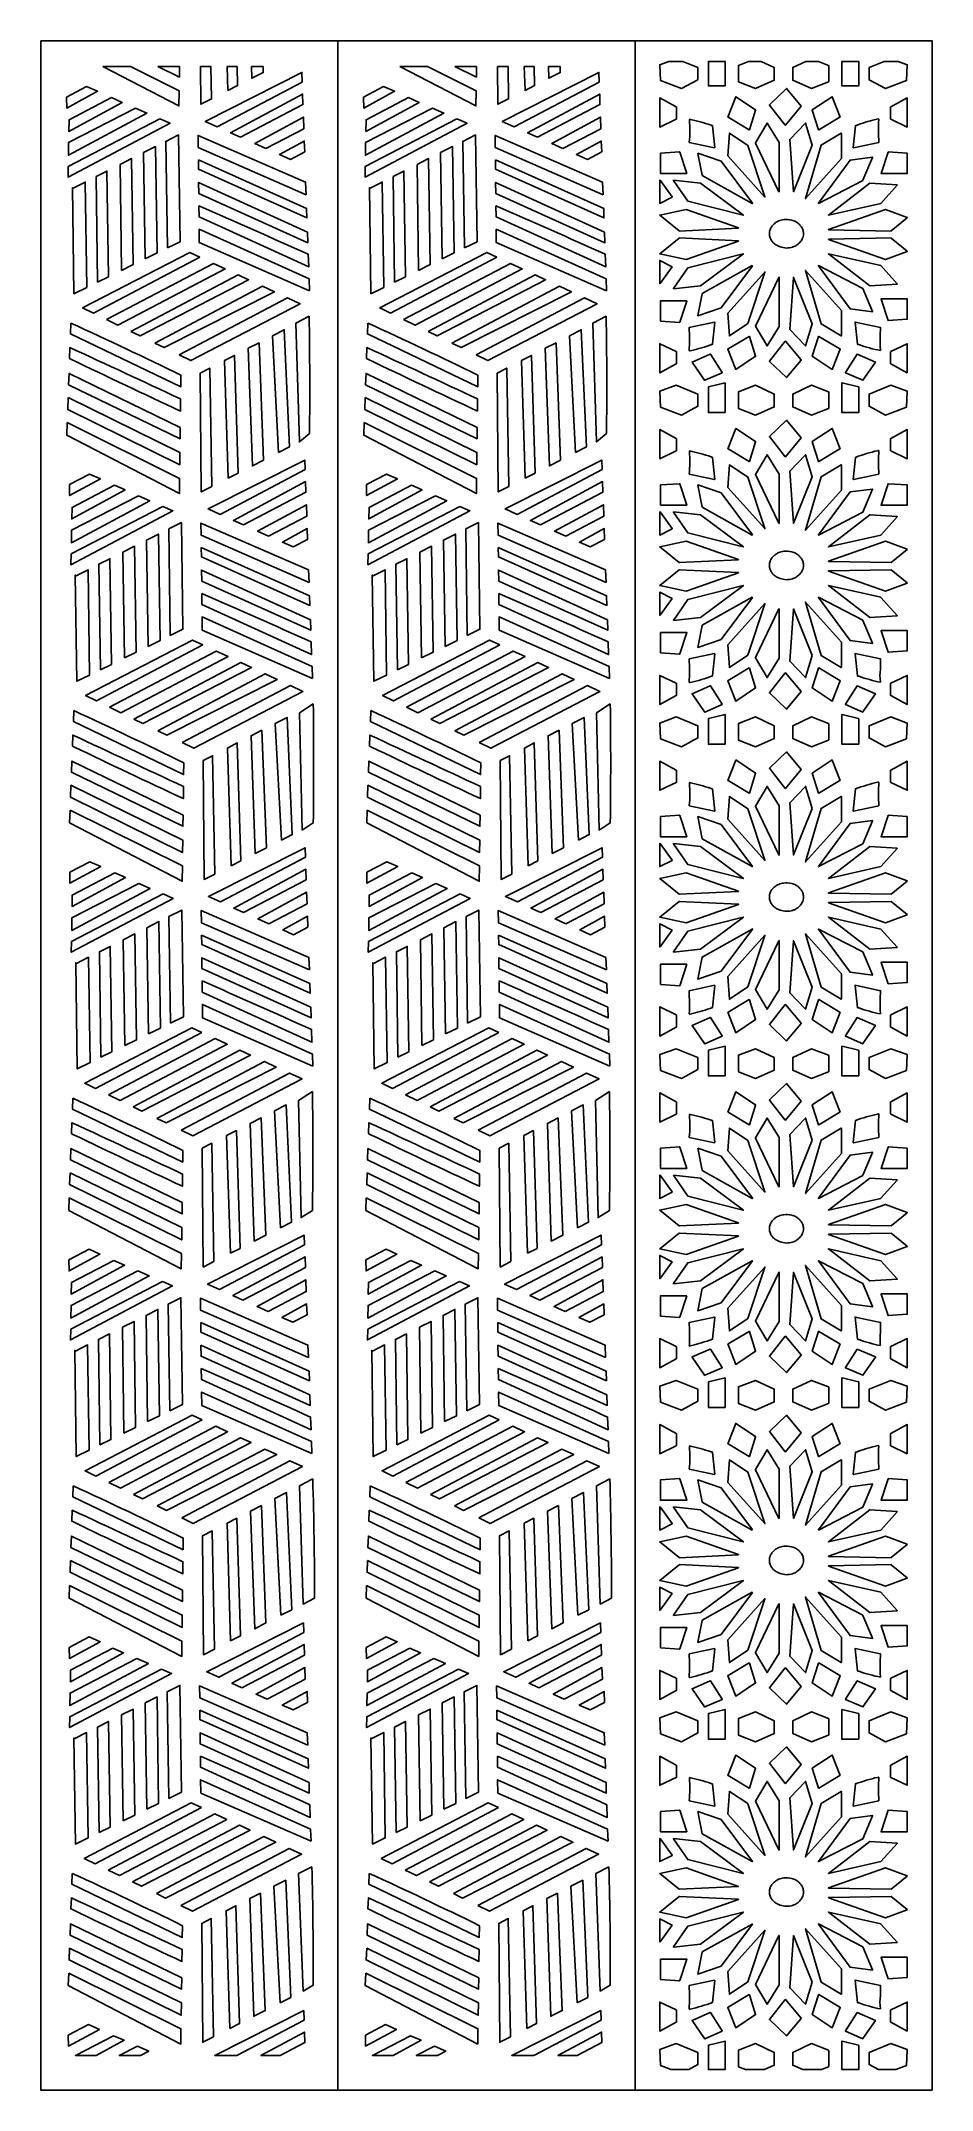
# Model space of a CAD drawing. Header units: millimetres. Extents: x -145 to 725, y -1000 to 1000.
import ezdxf

# ---------------------------------------------------------------- set-up
doc = ezdxf.new("R2010")
doc.units = ezdxf.units.MM
doc.layers.add('Image', color=70, linetype='Continuous')

msp = doc.modelspace()

# ---------------------------------------------------------------- linework, layer by layer
at = {"layer": 'Image'}
for p, q in [((145, 1000), (145, -1000)), ((435, -1000), (435, 1000))]:
    msp.add_line(p, q, dxfattribs=at)
for points in [[(435, 1000), (145, 1000), (-145, 1000), (-145, -1000), (145, -1000), (435, -1000), (725, -1000), (725, 1000)], [(-84.5, 975), (-10.3, 936.6), (-10.1, 951.4), (-57.7, 975)], [(-30.9, 975), (-9.9, 964.7), (-9.8, 975)], [(10.8, 975), (21, 975), (21.6, 943.5), (11.1, 938.2)], [(110.1, 959.9), (109.7, 969.3), (15.4, 921.5), (27.1, 916.2)], [(36.8, 975), (37.6, 951.7), (47, 956.5), (46.5, 975)], [(60.6, 975), (61, 963.6), (72, 969.2), (71.8, 975)], [(205.5, 975), (279.7, 936.6), (279.9, 951.4), (232.3, 975)], [(259.1, 975), (280.1, 964.7), (280.2, 975)], [(300.8, 975), (311, 975), (311.6, 943.5), (301.1, 938.2)], [(400.1, 959.9), (399.7, 969.3), (305.4, 921.5), (317.1, 916.2)], [(326.8, 975), (327.6, 951.7), (337, 956.5), (336.5, 975)], [(350.6, 975), (351, 963.6), (362, 969.2), (361.8, 975)], [(459.2, 976.8), (459.2, 976.8)], [(459.9, 961.4), (459.9, 961.4)], [(496.5, 973.9), (496.5, 973.9)], [(535.9, 960.1), (535.9, 960.1)], [(536, 976.2), (536, 976.2)], [(589, 961.7), (589, 961.7)], [(624, 960.1), (624, 960.1)], [(624.1, 976.1), (624.1, 976.1)], [(663.6, 974), (663.6, 974)], [(700, 961.3), (700, 961.3)], [(700.8, 976.7), (700.8, 976.7)], [(-120.1, 945.3), (-100.5, 955.5), (-89.8, 950.9), (-119.9, 934.5)], [(-76.1, 944.7), (-117.6, 923.1), (-117.8, 911.8), (-65.7, 940.1)], [(49.7, 906), (110.8, 937.9), (110.5, 948.2), (40.1, 910.4)], [(169.9, 945.3), (189.5, 955.5), (200.2, 950.9), (170.1, 934.5)], [(213.9, 944.7), (172.4, 923.1), (172.2, 911.8), (224.3, 940.1)], [(339.7, 906), (400.8, 937.9), (400.5, 948.2), (330.1, 910.4)], [(480.3, 953.6), (480.3, 953.6)], [(679.6, 953.6), (679.6, 953.6)], [(-28.9, 924.1), (-118.4, 877.6), (-118.5, 867.1), (-19, 919.7)], [(-52.7, 934.4), (-118, 900.8), (-118.2, 888.5), (-41.6, 929.6)], [(74.5, 894.9), (63.7, 899.8), (111.3, 925.7), (111.7, 914.4)], [(261.1, 924.1), (171.6, 877.6), (171.5, 867.1), (271, 919.7)], [(237.3, 934.4), (172, 900.8), (171.8, 888.5), (248.4, 929.6)], [(364.5, 894.9), (353.7, 899.8), (401.3, 925.7), (401.7, 914.4)], [(-21.6, 798), (-9.2, 804.1), (-10.8, 908.3), (-23.2, 902)], [(113.9, 849.9), (113.4, 862.1), (8.4, 907.8), (8.5, 896.1)], [(112.5, 891.7), (98.5, 884.4), (87.8, 889.1), (112.1, 902.3)], [(268.4, 798), (280.8, 804.1), (279.2, 908.3), (266.8, 902)], [(403.9, 849.9), (403.4, 862.1), (298.4, 907.8), (298.5, 896.1)], [(402.5, 891.7), (388.5, 884.4), (377.8, 889.1), (402.1, 902.3)], [(-66.3, 776.1), (-55, 781.7), (-56.5, 885.2), (-67.8, 879.4)], [(-43.3, 787.4), (-31.6, 793.1), (-33.1, 897), (-44.8, 891.1)], [(8.7, 884), (8.8, 874.8), (114.7, 827.3), (114.4, 836.6)], [(223.7, 776.1), (235, 781.7), (233.5, 885.2), (222.2, 879.4)], [(246.7, 787.4), (258.4, 793.1), (256.9, 897), (245.2, 891.1)], [(298.7, 884), (298.8, 874.8), (404.7, 827.3), (404.4, 836.6)], [(-114.2, 856), (-101.8, 862.2), (-100.3, 759.4), (-112.8, 753.3), (-114.3, 856.9)], [(-89.7, 764.6), (-79, 769.8), (-80.6, 873), (-91.2, 867.6)], [(115.2, 813.4), (115.6, 803.1), (9.1, 851.2), (8.9, 861.9)], [(175.8, 856), (188.2, 862.2), (189.7, 759.4), (177.2, 753.3), (175.7, 856.9)], [(200.3, 764.6), (211, 769.8), (209.4, 873), (198.8, 867.6)], [(405.2, 813.4), (405.6, 803.1), (299.1, 851.2), (298.9, 861.9)], [(117.2, 756.2), (116.8, 767.9), (9.5, 816.2), (9.6, 803.2)], [(407.2, 756.2), (406.8, 767.9), (299.5, 816.2), (299.6, 803.2)], [(10.1, 789), (0.2, 793.6), (-104.3, 739.4), (-93.7, 734.2)], [(-81, 728), (23.3, 782.8), (34.9, 777.5), (-69.8, 722.6)], [(300.1, 789), (290.2, 793.6), (185.7, 739.4), (196.3, 734.2)], [(209, 728), (313.3, 782.8), (324.9, 777.5), (220.2, 722.6)], [(-57.1, 716.4), (47.4, 771.7), (57.7, 766.9), (-48.3, 712.2)], [(-33.7, 705.1), (71.2, 760.6), (82.9, 755.2), (-24.8, 700.7)], [(232.9, 716.4), (337.4, 771.7), (347.7, 766.9), (241.7, 712.2)], [(256.3, 705.1), (361.2, 760.6), (372.9, 755.2), (265.2, 700.7)], [(-10, 693.5), (95.8, 749.2), (108, 743.5), (1.4, 688)], [(280, 693.5), (385.8, 749.2), (398, 743.5), (291.4, 688)], [(68, 705.5), (57.4, 700.1), (61.4, 585.3), (72.4, 590.9)], [(87, 598.3), (97.5, 603.7), (92.5, 718.2), (81, 712.2)], [(358, 705.5), (347.4, 700.1), (351.4, 585.3), (362.4, 590.9)], [(377, 598.3), (387.5, 603.7), (382.5, 718.2), (371, 712.2)], [(-99.8, 681.7), (-99.7, 681.6)], [(21.9, 565.2), (11.5, 559.9), (10.5, 675.9), (19.8, 680.7)], [(37.9, 573.3), (47.4, 578.2), (43.9, 693.1), (34.3, 688.2)], [(190.2, 681.7), (190.3, 681.6)], [(311.9, 565.2), (301.5, 559.9), (300.5, 675.9), (309.8, 680.7)], [(327.9, 573.3), (337.4, 578.2), (333.9, 693.1), (324.3, 688.2)], [(-9.1, 622.8), (-9.2, 611.8), (-118, 664.5), (-117.6, 675.5)], [(280.9, 622.8), (280.8, 611.8), (172, 664.5), (172.4, 675.5)], [(-118.5, 651.9), (-118.9, 640.3), (-9.5, 586.3), (-9.4, 598.4)], [(171.5, 651.9), (171.1, 640.3), (280.5, 586.3), (280.6, 598.4)], [(-119.4, 627.5), (-119.8, 615.2), (-9.9, 558.2), (-9.7, 573.1)], [(170.6, 627.5), (170.2, 615.2), (280.1, 558.2), (280.3, 573.1)], [(112.9, 581.6), (112.5, 590.9), (18.2, 543.2), (29.9, 537.9)], [(402.9, 581.6), (402.5, 590.9), (308.2, 543.2), (319.9, 537.9)], [(-117.3, 567), (-97.6, 577.2), (-87, 572.5), (-117.1, 556.2)], [(-73.3, 566.3), (-114.7, 544.7), (-114.9, 533.5), (-62.9, 561.8)], [(52.6, 527.7), (113.7, 559.6), (113.3, 569.9), (42.9, 532.1)], [(172.7, 567), (192.4, 577.2), (203, 572.5), (172.9, 556.2)], [(216.7, 566.3), (175.3, 544.7), (175.1, 533.5), (227.1, 561.8)], [(342.6, 527.7), (403.7, 559.6), (403.3, 569.9), (332.9, 532.1)], [(-26, 545.7), (-115.5, 499.3), (-115.7, 488.8), (-16.2, 541.4)], [(-49.9, 556.1), (-115.1, 522.5), (-115.3, 510.2), (-38.8, 551.3)], [(77.3, 516.6), (66.5, 521.4), (114.1, 547.4), (114.5, 536.1)], [(264, 545.7), (174.5, 499.3), (174.3, 488.8), (273.8, 541.4)], [(240.1, 556.1), (174.9, 522.5), (174.7, 510.2), (251.2, 551.3)], [(367.3, 516.6), (356.5, 521.4), (404.1, 547.4), (404.5, 536.1)], [(-18.8, 419.7), (-6.4, 425.8), (-7.9, 530), (-20.3, 523.7)], [(116.8, 471.6), (116.2, 483.7), (11.2, 529.5), (11.3, 517.8)], [(115.3, 513.4), (101.3, 506.1), (90.7, 510.7), (114.9, 524)], [(271.2, 419.7), (283.6, 425.8), (282.1, 530), (269.7, 523.7)], [(406.8, 471.6), (406.2, 483.7), (301.2, 529.5), (301.3, 517.8)], [(405.3, 513.4), (391.3, 506.1), (380.7, 510.7), (404.9, 524)], [(-63.5, 397.8), (-52.1, 403.3), (-53.6, 506.9), (-65, 501.1)], [(-40.4, 409.1), (-28.7, 414.8), (-30.3, 518.7), (-42, 512.8)], [(11.5, 505.6), (11.6, 496.4), (117.6, 449), (117.2, 458.3)], [(226.5, 397.8), (237.9, 403.3), (236.4, 506.9), (225, 501.1)], [(249.6, 409.1), (261.3, 414.8), (259.7, 518.7), (248, 512.8)], [(301.5, 505.6), (301.6, 496.4), (407.6, 449), (407.2, 458.3)], [(-111.3, 477.7), (-99, 483.9), (-97.5, 381.1), (-110, 375), (-111.5, 478.6)], [(-86.9, 386.3), (-76.2, 391.5), (-77.7, 494.7), (-88.4, 489.3)], [(118, 435.1), (118.4, 424.8), (11.9, 472.9), (11.7, 483.5)], [(178.7, 477.7), (191, 483.9), (192.5, 381.1), (180, 375), (178.5, 478.6)], [(203.1, 386.3), (213.8, 391.5), (212.3, 494.7), (201.6, 489.3)], [(408, 435.1), (408.4, 424.8), (301.9, 472.9), (301.7, 483.5)], [(120.1, 377.9), (119.7, 389.6), (12.3, 437.9), (12.5, 424.9)], [(410.1, 377.9), (409.7, 389.6), (302.3, 437.9), (302.5, 424.9)], [(12.9, 410.6), (3, 415.2), (-101.5, 361.1), (-90.9, 355.9)], [(-78.1, 349.7), (26.1, 404.5), (37.7, 399.1), (-67, 344.3)], [(302.9, 410.6), (293, 415.2), (188.5, 361.1), (199.1, 355.9)], [(211.9, 349.7), (316.1, 404.5), (327.7, 399.1), (223, 344.3)], [(-54.2, 338.1), (50.2, 393.4), (60.6, 388.5), (-45.5, 333.8)], [(-30.9, 326.7), (74, 382.3), (85.7, 376.9), (-22, 322.4)], [(235.8, 338.1), (340.2, 393.4), (350.6, 388.5), (244.5, 333.8)], [(259.1, 326.7), (364, 382.3), (375.7, 376.9), (268, 322.4)], [(-7.1, 315.2), (98.6, 370.9), (110.8, 365.2), (4.2, 309.7)], [(282.9, 315.2), (388.6, 370.9), (400.8, 365.2), (294.2, 309.7)], [(70.8, 327.2), (60.2, 321.8), (64.2, 207), (75.2, 212.6)], [(89.8, 220), (100.4, 225.4), (95.3, 339.8), (83.8, 333.9)], [(360.8, 327.2), (350.2, 321.8), (354.2, 207), (365.2, 212.6)], [(379.8, 220), (390.4, 225.4), (385.3, 339.8), (373.8, 333.9)], [(-96.9, 303.4), (-96.8, 303.3)], [(24.8, 186.9), (14.3, 181.6), (13.3, 297.6), (22.6, 302.4)], [(40.7, 195), (50.2, 199.8), (46.7, 314.8), (37.2, 309.9)], [(193.1, 303.4), (193.2, 303.3)], [(314.8, 186.9), (304.3, 181.6), (303.3, 297.6), (312.6, 302.4)], [(330.7, 195), (340.2, 199.8), (336.7, 314.8), (327.2, 309.9)], [(-6.2, 244.5), (-6.4, 233.5), (-115.2, 286.2), (-114.8, 297.2)], [(283.8, 244.5), (283.6, 233.5), (174.8, 286.2), (175.2, 297.2)], [(-115.7, 273.6), (-116.1, 262), (-6.7, 208), (-6.6, 220.1)], [(174.3, 273.6), (173.9, 262), (283.3, 208), (283.4, 220.1)], [(-116.6, 249.1), (-117, 236.9), (-7.1, 179.9), (-6.9, 194.8)], [(173.4, 249.1), (173, 236.9), (282.9, 179.9), (283.1, 194.8)], [(113.2, 203.2), (112.9, 212.6), (18.5, 164.9), (30.3, 159.6)], [(403.2, 203.2), (402.9, 212.6), (308.5, 164.9), (320.3, 159.6)], [(-116.9, 188.6), (-97.3, 198.9), (-86.7, 194.2), (-116.7, 177.9)], [(-73, 188), (-114.4, 166.4), (-114.6, 155.2), (-62.5, 183.5)], [(52.9, 149.4), (114, 181.3), (113.7, 191.5), (43.3, 153.7)], [(173.1, 188.6), (192.7, 198.9), (203.3, 194.2), (173.3, 177.9)], [(217, 188), (175.6, 166.4), (175.4, 155.2), (227.5, 183.5)], [(342.9, 149.4), (404, 181.3), (403.7, 191.5), (333.3, 153.7)], [(-25.7, 167.4), (-115.2, 121), (-115.4, 110.5), (-15.8, 163.1)], [(-49.5, 177.8), (-114.8, 144.2), (-115, 131.9), (-38.4, 172.9)], [(77.6, 138.2), (66.9, 143.1), (114.4, 169.1), (114.8, 157.8)], [(264.3, 167.4), (174.8, 121), (174.6, 110.5), (274.2, 163.1)], [(240.5, 177.8), (175.2, 144.2), (175, 131.9), (251.6, 172.9)], [(367.6, 138.2), (356.9, 143.1), (404.4, 169.1), (404.8, 157.8)], [(-40.1, 30.8), (-28.4, 36.5), (-29.9, 140.4), (-41.6, 134.4)], [(-18.4, 41.4), (-6, 47.4), (-7.6, 151.7), (-20, 145.4)], [(117.1, 93.3), (116.6, 105.4), (11.5, 151.2), (11.7, 139.4)], [(115.6, 135.1), (101.7, 127.7), (91, 132.4), (115.3, 145.6)], [(249.9, 30.8), (261.6, 36.5), (260.1, 140.4), (248.4, 134.4)], [(271.6, 41.4), (284, 47.4), (282.4, 151.7), (270, 145.4)], [(407.1, 93.3), (406.6, 105.4), (301.5, 151.2), (301.7, 139.4)], [(405.6, 135.1), (391.7, 127.7), (381, 132.4), (405.3, 145.6)], [(-63.1, 19.5), (-51.8, 25), (-53.3, 128.5), (-64.6, 122.8)], [(11.8, 127.3), (12, 118.1), (117.9, 70.6), (117.6, 80)], [(226.9, 19.5), (238.2, 25), (236.7, 128.5), (225.4, 122.8)], [(301.8, 127.3), (302, 118.1), (407.9, 70.6), (407.6, 80)], [(-111, 99.3), (-98.6, 105.6), (-97.1, 2.8), (-109.6, -3.4), (-111.1, 100.3)], [(-86.5, 8), (-75.9, 13.2), (-77.4, 116.3), (-88, 111)], [(118.4, 56.8), (118.8, 46.5), (12.2, 94.6), (12.1, 105.2)], [(179, 99.3), (191.4, 105.6), (192.9, 2.8), (180.4, -3.4), (178.9, 100.3)], [(203.5, 8), (214.1, 13.2), (212.6, 116.3), (202, 111)], [(408.4, 56.8), (408.8, 46.5), (302.2, 94.6), (302.1, 105.2)], [(120.4, -0.5), (120, 11.2), (12.7, 59.6), (12.8, 46.5)], [(410.4, -0.5), (410, 11.2), (302.7, 59.6), (302.8, 46.5)], [(12.1, 32.3), (2.2, 36.9), (-102.3, -17.3), (-91.7, -22.4)], [(-79, -28.6), (25.2, 26.2), (36.9, 20.8), (-67.8, -34)], [(302.1, 32.3), (292.2, 36.9), (187.7, -17.3), (198.3, -22.4)], [(211, -28.6), (315.2, 26.2), (326.9, 20.8), (222.2, -34)], [(-55.1, -40.2), (49.3, 15), (59.7, 10.2), (-46.4, -44.5)], [(-31.8, -51.6), (73.2, 4), (84.8, -1.5), (-22.8, -55.9)], [(234.9, -40.2), (339.3, 15), (349.7, 10.2), (243.6, -44.5)], [(258.2, -51.6), (363.2, 4), (374.8, -1.5), (267.2, -55.9)], [(-8, -63.1), (97.7, -7.4), (110, -13.1), (3.3, -68.7)], [(282, -63.1), (387.7, -7.4), (400, -13.1), (293.3, -68.7)], [(89, -158.3), (99.5, -153), (94.5, -38.5), (83, -44.4)], [(379, -158.3), (389.5, -153), (384.5, -38.5), (373, -44.4)], [(69.9, -51.1), (59.4, -56.6), (63.3, -171.4), (74.4, -165.7)], [(359.9, -51.1), (349.4, -56.6), (353.3, -171.4), (364.4, -165.7)], [(-97.8, -75), (-97.7, -75)], [(23.9, -191.4), (13.4, -196.8), (12.4, -80.7), (21.7, -75.9)], [(39.9, -183.3), (49.4, -178.5), (45.8, -63.5), (36.3, -68.4)], [(192.2, -75), (192.3, -75)], [(313.9, -191.4), (303.4, -196.8), (302.4, -80.7), (311.7, -75.9)], [(329.9, -183.3), (339.4, -178.5), (335.8, -63.5), (326.3, -68.4)], [(-7.1, -133.8), (-7.2, -144.9), (-116.1, -92.2), (-115.7, -81.1)], [(282.9, -133.8), (282.8, -144.9), (173.9, -92.2), (174.3, -81.1)], [(-116.5, -104.8), (-117, -116.3), (-7.6, -170.3), (-7.4, -158.2)], [(173.5, -104.8), (173, -116.3), (282.4, -170.3), (282.6, -158.2)], [(-117.4, -129.2), (-117.9, -141.5), (-8, -198.4), (-7.8, -183.6)], [(172.6, -129.2), (172.1, -141.5), (282, -198.4), (282.2, -183.6)], [(-117.8, -189.7), (-98.1, -179.4), (-87.5, -184.1), (-117.6, -200.5)], [(112.4, -175.1), (112, -165.7), (17.7, -213.5), (29.4, -218.8)], [(172.2, -189.7), (191.9, -179.4), (202.5, -184.1), (172.4, -200.5)], [(402.4, -175.1), (402, -165.7), (307.7, -213.5), (319.4, -218.8)], [(-73.8, -190.3), (-115.2, -211.9), (-115.4, -223.2), (-63.4, -194.9)], [(52.1, -228.9), (113.2, -197.1), (112.8, -186.8), (42.4, -224.6)], [(216.2, -190.3), (174.8, -211.9), (174.6, -223.2), (226.6, -194.9)], [(342.1, -228.9), (403.2, -197.1), (402.8, -186.8), (332.4, -224.6)], [(-26.5, -210.9), (-116, -257.4), (-116.2, -267.8), (-16.7, -215.2)], [(-50.4, -200.5), (-115.6, -234.2), (-115.8, -246.5), (-39.3, -205.4)], [(76.8, -240.1), (66, -235.2), (113.6, -209.2), (114, -220.6)], [(263.5, -210.9), (174, -257.4), (173.8, -267.8), (273.3, -215.2)], [(239.6, -200.5), (174.4, -234.2), (174.2, -246.5), (250.7, -205.4)], [(366.8, -240.1), (356, -235.2), (403.6, -209.2), (404, -220.6)], [(-40.9, -347.6), (-29.2, -341.8), (-30.8, -238), (-42.4, -243.9)], [(-19.3, -337), (-6.9, -330.9), (-8.4, -226.7), (-20.8, -232.9)], [(116.3, -285.1), (115.7, -272.9), (10.7, -227.1), (10.8, -238.9)], [(114.8, -243.3), (100.8, -250.6), (90.2, -245.9), (114.4, -232.7)], [(249.1, -347.6), (260.8, -341.8), (259.2, -238), (247.6, -243.9)], [(270.7, -337), (283.1, -330.9), (281.6, -226.7), (269.2, -232.9)], [(406.3, -285.1), (405.7, -272.9), (300.7, -227.1), (300.8, -238.9)], [(404.8, -243.3), (390.8, -250.6), (380.2, -245.9), (404.4, -232.7)], [(-64, -358.9), (-52.6, -353.3), (-54.1, -249.8), (-65.5, -255.5)], [(11, -251), (11.1, -260.2), (117.1, -307.7), (116.7, -298.4)], [(226, -358.9), (237.4, -353.3), (235.9, -249.8), (224.5, -255.5)], [(301, -251), (301.1, -260.2), (407.1, -307.7), (406.7, -298.4)], [(-111.8, -279), (-99.5, -272.7), (-98, -375.6), (-110.5, -381.7), (-112, -278)], [(-87.4, -370.4), (-76.7, -365.1), (-78.2, -262), (-88.9, -267.4)], [(117.5, -321.6), (117.9, -331.8), (11.4, -283.8), (11.2, -273.1)], [(178.2, -279), (190.5, -272.7), (192, -375.6), (179.5, -381.7), (178, -278)], [(202.6, -370.4), (213.3, -365.1), (211.8, -262), (201.1, -267.4)], [(407.5, -321.6), (407.9, -331.8), (301.4, -283.8), (301.2, -273.1)], [(119.6, -378.8), (119.2, -367.1), (11.8, -318.8), (12, -331.8)], [(409.6, -378.8), (409.2, -367.1), (301.8, -318.8), (302, -331.8)], [(12.4, -346), (2.5, -341.4), (-102, -395.6), (-91.4, -400.7)], [(-78.6, -406.9), (25.6, -352.1), (37.2, -357.5), (-67.5, -412.4)], [(302.4, -346), (292.5, -341.4), (188, -395.6), (198.6, -400.7)], [(211.4, -406.9), (315.6, -352.1), (327.2, -357.5), (222.5, -412.4)], [(-54.7, -418.6), (49.7, -363.3), (60.1, -368.1), (-46, -422.8)], [(-31.4, -429.9), (73.5, -374.4), (85.2, -379.8), (-22.5, -434.3)], [(235.3, -418.6), (339.7, -363.3), (350.1, -368.1), (244, -422.8)], [(258.6, -429.9), (363.5, -374.4), (375.2, -379.8), (267.5, -434.3)], [(-7.6, -441.5), (98.1, -385.8), (110.3, -391.4), (3.7, -447)], [(282.4, -441.5), (388.1, -385.8), (400.3, -391.4), (293.7, -447)], [(89.3, -536.6), (99.9, -531.3), (94.8, -416.8), (83.3, -422.7)], [(379.3, -536.6), (389.9, -531.3), (384.8, -416.8), (373.3, -422.7)], [(70.3, -429.5), (59.7, -434.9), (63.7, -549.7), (74.7, -544.1)], [(360.3, -429.5), (349.7, -434.9), (353.7, -549.7), (364.7, -544.1)], [(-6.7, -512.2), (-6.9, -523.2), (-115.7, -470.5), (-115.3, -459.4)], [(-97.4, -453.3), (-97.3, -453.3)], [(24.3, -569.8), (13.8, -575.1), (12.8, -459), (22.1, -454.3)], [(40.2, -561.6), (49.7, -556.8), (46.2, -441.9), (36.7, -446.8)], [(283.3, -512.2), (283.1, -523.2), (174.3, -470.5), (174.7, -459.4)], [(192.6, -453.3), (192.7, -453.3)], [(314.3, -569.8), (303.8, -575.1), (302.8, -459), (312.1, -454.3)], [(330.2, -561.6), (339.7, -556.8), (336.2, -441.9), (326.7, -446.8)], [(-116.2, -483.1), (-116.6, -494.6), (-7.2, -548.7), (-7.1, -536.5)], [(173.8, -483.1), (173.4, -494.6), (282.8, -548.7), (282.9, -536.5)], [(-117.1, -507.5), (-117.5, -519.8), (-7.6, -576.7), (-7.4, -561.9)], [(172.9, -507.5), (172.5, -519.8), (282.4, -576.7), (282.6, -561.9)], [(-117.4, -568), (-97.8, -557.8), (-87.2, -562.5), (-117.2, -578.8)], [(111.5, -553.4), (111.2, -544), (16.8, -591.8), (28.6, -597.1)], [(172.6, -568), (192.2, -557.8), (202.8, -562.5), (172.8, -578.8)], [(401.5, -553.4), (401.2, -544), (306.8, -591.8), (318.6, -597.1)], [(-51.3, -578.9), (-116.5, -612.5), (-116.7, -624.8), (-40.1, -583.7)], [(-74.7, -568.7), (-116.1, -590.2), (-116.3, -601.5), (-64.3, -573.2)], [(51.2, -607.3), (112.3, -575.4), (111.9, -565.1), (41.5, -602.9)], [(238.7, -578.9), (173.5, -612.5), (173.3, -624.8), (249.9, -583.7)], [(215.3, -568.7), (173.9, -590.2), (173.7, -601.5), (225.7, -573.2)], [(341.2, -607.3), (402.3, -575.4), (401.9, -565.1), (331.5, -602.9)], [(-27.4, -589.3), (-116.9, -635.7), (-117.1, -646.2), (-17.5, -593.6)], [(75.9, -618.4), (65.1, -613.6), (112.7, -587.6), (113.1, -598.9)], [(262.6, -589.3), (173.1, -635.7), (172.9, -646.2), (272.5, -593.6)], [(365.9, -618.4), (355.1, -613.6), (402.7, -587.6), (403.1, -598.9)], [(-41.8, -725.9), (-30.1, -720.2), (-31.6, -616.3), (-43.3, -622.2)], [(-20.2, -715.3), (-7.8, -709.2), (-9.3, -605), (-21.7, -611.3)], [(115.4, -663.4), (114.9, -651.3), (9.8, -605.5), (10, -617.2)], [(115.1, -621.6), (101.2, -628.9), (90.5, -624.3), (114.8, -611)], [(248.2, -725.9), (259.9, -720.2), (258.4, -616.3), (246.7, -622.2)], [(269.8, -715.3), (282.2, -709.2), (280.7, -605), (268.3, -611.3)], [(405.4, -663.4), (404.9, -651.3), (299.8, -605.5), (300, -617.2)], [(405.1, -621.6), (391.2, -628.9), (380.5, -624.3), (404.8, -611)], [(-64.8, -737.2), (-53.5, -731.6), (-55, -628.1), (-66.3, -633.9)], [(10.1, -629.3), (10.2, -638.5), (116.2, -686), (115.9, -676.7)], [(225.2, -737.2), (236.5, -731.6), (235, -628.1), (223.7, -633.9)], [(300.1, -629.3), (300.2, -638.5), (406.2, -686), (405.9, -676.7)], [(-112.7, -657.3), (-100.4, -651.1), (-98.8, -753.9), (-111.3, -760), (-112.8, -656.4)], [(-88.2, -748.7), (-77.6, -743.5), (-79.1, -640.3), (-89.7, -645.7)], [(116.7, -699.9), (117, -710.2), (10.5, -662.1), (10.4, -651.4)], [(177.3, -657.3), (189.6, -651.1), (191.2, -753.9), (178.7, -760), (177.2, -656.4)], [(201.8, -748.7), (212.4, -743.5), (210.9, -640.3), (200.3, -645.7)], [(406.7, -699.9), (407, -710.2), (300.5, -662.1), (300.4, -651.4)], [(118.7, -757.1), (118.3, -745.4), (10.9, -697.1), (11.1, -710.1)], [(408.7, -757.1), (408.3, -745.4), (300.9, -697.1), (301.1, -710.1)], [(11.6, -724.3), (1.7, -719.7), (-102.8, -773.9), (-92.2, -779.1)], [(301.6, -724.3), (291.7, -719.7), (187.2, -773.9), (197.8, -779.1)], [(-79.5, -785.3), (24.7, -730.5), (36.4, -735.8), (-68.3, -790.7)], [(210.5, -785.3), (314.7, -730.5), (326.4, -735.8), (221.7, -790.7)], [(-55.6, -796.9), (48.8, -741.6), (59.2, -746.4), (-46.9, -801.1)], [(-32.3, -808.2), (72.7, -752.7), (84.3, -758.1), (-23.3, -812.6)], [(234.4, -796.9), (338.8, -741.6), (349.2, -746.4), (243.1, -801.1)], [(257.7, -808.2), (362.7, -752.7), (374.3, -758.1), (266.7, -812.6)], [(-8.5, -819.8), (97.2, -764.1), (109.5, -769.8), (2.9, -825.3)], [(281.5, -819.8), (387.2, -764.1), (399.5, -769.8), (292.9, -825.3)], [(88.5, -915), (99, -909.6), (94, -795.2), (82.5, -801.1)], [(378.5, -915), (389, -909.6), (384, -795.2), (372.5, -801.1)], [(69.4, -807.8), (58.9, -813.2), (62.8, -928), (73.9, -922.4)], [(359.4, -807.8), (348.9, -813.2), (352.8, -928), (363.9, -922.4)], [(-7.6, -890.5), (-7.7, -901.5), (-116.6, -848.8), (-116.2, -837.8)], [(-98.3, -831.6), (-98.2, -831.7)], [(23.4, -948.1), (12.9, -953.4), (12, -837.4), (21.2, -832.6)], [(39.4, -940), (48.9, -935.1), (45.3, -820.2), (35.8, -825.1)], [(282.4, -890.5), (282.3, -901.5), (173.4, -848.8), (173.8, -837.8)], [(191.7, -831.6), (191.8, -831.7)], [(313.4, -948.1), (302.9, -953.4), (302, -837.4), (311.2, -832.6)], [(329.4, -940), (338.9, -935.1), (335.3, -820.2), (325.8, -825.1)], [(-117, -861.4), (-117.5, -873), (-8.1, -927), (-7.9, -914.9)], [(173, -861.4), (172.5, -873), (281.9, -927), (282.1, -914.9)], [(-117.9, -885.9), (-118.4, -898.1), (-8.5, -955.1), (-8.3, -940.2)], [(172.1, -885.9), (171.6, -898.1), (281.5, -955.1), (281.7, -940.2)], [(-118.3, -946.3), (-98.6, -936.1), (-88, -940.8), (-118.1, -957.1)], [(46.2, -966.3), (111.9, -931.8), (111.5, -922.4), (24.7, -966.3)], [(171.7, -946.3), (191.4, -936.1), (202, -940.8), (171.9, -957.1)], [(336.2, -966.3), (401.9, -931.8), (401.5, -922.4), (314.7, -966.3)], [(-91.1, -966.3), (-63.9, -951.5), (-74.3, -947), (-111.4, -966.3)], [(-47.8, -966.3), (-39.8, -962), (-50.9, -957.2), (-68.6, -966.3)], [(88.5, -966.3), (112.7, -953.7), (112.3, -943.5), (69.7, -966.3)], [(198.9, -966.3), (226.1, -951.5), (215.7, -947), (178.6, -966.3)], [(242.2, -966.3), (250.2, -962), (239.1, -957.2), (221.4, -966.3)], [(378.5, -966.3), (402.7, -953.7), (402.3, -943.5), (359.7, -966.3)], [(506.7, -956.3), (506.7, -956.3)], [(459.2, -960.6), (459.2, -960.6)], [(459.9, -976), (459.9, -976)], [(496.5, -963.4), (496.5, -963.4)], [(535.9, -977.2), (535.9, -977.2)], [(536, -961.2), (536, -961.2)], [(589, -975.7), (589, -975.7)], [(624, -977.3), (624, -977.3)], [(624.1, -961.3), (624.1, -961.3)], [(663.6, -963.3), (663.6, -963.3)], [(700, -976.1), (700, -976.1)], [(700.8, -960.7), (700.8, -960.7)]]:
    msp.add_lwpolyline(points, close=True, dxfattribs=at)
for points in [[(480.3, 953.6), (460, 961.3, -0.319163), (459.9, 961.4), (459.2, 976.7, -0.301789), (459.2, 976.8), (468, 980), (481.8, 980), (496.4, 974, -0.324955), (496.5, 973.9), (496.5, 962.3, -0.263614), (496.4, 962.2), (480.4, 953.6)], [(506.7, 956.1, -0.278165), (506.6, 956.1, -0.126205), (506.6, 956.2), (506.6, 980), (523, 980), (523, 956.2, -0.361163), (522.9, 956.1)], [(571, 973.9), (571, 961.7, -0.277286), (571, 961.6), (552.8, 953.6), (552.7, 953.6), (536, 960.1, -0.331011), (535.9, 960.1), (535.9, 976.1, -0.284318), (536, 976.2), (545.9, 980), (558.3, 980), (571, 974)], [(589, 961.7), (589, 973.9, -0.269904), (589, 974), (601.7, 980), (614.1, 980), (624, 976.2, -0.331011), (624.1, 976.1), (624.1, 960.1, -0.284318), (624, 960.1), (607.3, 953.6), (607.2, 953.6), (589, 961.6)], [(637.1, 956.1, -0.278165), (637, 956.1, -0.126205), (637, 956.2), (637, 980), (653.4, 980), (653.4, 956.2, -0.361163), (653.3, 956.1)], [(663.5, 962.3), (663.5, 973.9, -0.281307), (663.6, 974), (678.2, 980), (692, 980), (700.8, 976.8, -0.351144), (700.8, 976.7), (700.1, 961.4, -0.275752), (700, 961.3), (679.7, 953.6), (679.6, 953.6), (663.6, 962.2)], [(571, 974, -0.048061), (571, 974, -0.047154), (571, 974, -0.049806), (571, 974, -0.056352), (571, 974, -0.079296), (571, 973.9), (571, 973.9)], [(663.6, 962.2, -0.045247), (663.6, 962.2, -0.047808), (663.5, 962.2, -0.05045), (663.5, 962.3, -0.056906), (663.5, 962.3, -0.070016), (663.5, 962.3)], [(475.4, 935.7), (475.4, 923.8, -0.268212), (475.3, 923.8), (459.3, 916, -0.341154), (459.2, 916, -0.208315), (459.2, 916.1), (459.2, 944.3, -0.390005), (459.3, 944.4, -0.076348), (459.3, 944.4), (475.3, 935.8, -0.291202)], [(533.5, 945.6), (552.8, 932.7, -0.354317), (552.8, 932.6), (546.7, 913.3, -0.435093), (546.5, 913.3), (525.8, 925.5, -0.388341), (525.7, 925.6), (533.3, 945.6, -0.443492)], [(566.3, 937.6), (582.8, 953.6, -0.435072), (582.9, 953.6), (597.2, 936.4, -0.364864), (597.2, 936.3), (581.8, 917.9, -0.459084), (581.7, 917.9), (566.3, 937.5, -0.385252)], [(635.1, 925.5), (614.4, 913.3, -0.363873), (614.3, 913.3, -0.100889), (614.2, 913.3), (608.1, 932.6, -0.319753), (608.1, 932.7), (627.4, 945.6, -0.360598), (627.5, 945.6, -0.105389), (627.6, 945.6), (635.2, 925.6, -0.353843)], [(684.6, 923.8), (684.6, 935.7, -0.26013), (684.7, 935.8), (700.7, 944.4, -0.337115), (700.8, 944.4, -0.224277), (700.8, 944.3), (700.8, 916.1, -0.389397), (700.7, 916, -0.065958), (700.7, 916), (684.7, 923.8, -0.306925)], [(487.9, 923.7, -0.031108), (509.2, 917.9, -0.002057), (510.6, 917.4, -0.321328), (510.7, 917.3), (512.8, 895.9, -0.393532), (512.7, 895.8), (512.7, 895.8), (488, 901, 0.042185), (488.1, 922.8, 0.137367)], [(672.9, 901), (648.2, 895.8, -0.367825), (648.1, 895.8, -0.158503), (648.1, 895.9), (650.2, 917.3, -0.03988), (669.8, 923.3, -0.004937), (672.3, 923.9, -0.195089), (672.8, 923.7, -0.104268), (672.9, 923.6, -0.254484), (672.9, 923.3, 0.013596), (673, 901.1, -0.334876)], [(527.3, 910), (545.2, 898.1, -0.168051), (545.2, 898), (561.9, 847.8, -0.688281), (561.7, 847.7), (525.7, 887.8, -0.204054), (525.7, 887.9), (527.2, 910, -0.51677)], [(564.1, 919.8), (575.7, 900.8, -0.140421), (575.8, 900.8), (575.8, 852.9, -0.776467), (575.5, 852.9), (552.6, 900.4, -0.249426), (552.6, 900.5), (563.9, 919.8, -0.544222)], [(589.7, 852.9), (586.1, 903.8, -0.213473), (586.1, 903.9), (601.4, 919.8, -0.58351), (601.6, 919.8), (601.6, 919.8), (608.1, 898.3, -0.171915), (608.1, 898.3), (589.9, 852.9, -0.542218), (589.7, 852.9, -0.146566)], [(601.3, 846.2), (616.6, 898.3, -0.189507), (616.7, 898.4), (636.3, 910, -0.454024), (636.5, 910, -0.118573), (636.5, 910), (636.5, 885.4, -0.183816), (636.5, 885.4), (601.5, 846.1, -0.553764), (601.3, 846.2, -0.20786)], [(459.9, 870.7), (459.9, 890.3, -0.348082), (460, 890.4), (478.5, 891.7, -0.326372), (478.7, 891.6), (478.7, 891.6), (485.6, 870.8, -0.377277), (485.5, 870.6, -0.057318), (485.5, 870.6), (460, 870.6, -0.333844), (459.9, 870.7, -0.087285)], [(549.4, 841.5), (500.7, 868.8, -0.22772), (500.6, 868.9), (496.3, 890.3, -0.488385), (496.4, 890.4), (519, 882.8, -0.151999), (519, 882.7), (549.6, 841.7, -0.49437), (549.5, 841.5, -0.128004)], [(614.1, 841.7), (645, 883.7, -0.198653), (645.1, 883.7), (666.9, 886.5, -0.407113), (667, 886.4, -0.162857), (667, 886.3), (657.6, 864, -0.16679), (657.5, 863.9), (614.2, 841.5, -0.46922), (614.1, 841.6, -0.288409)], [(675.2, 870.8), (682.1, 891.6, -0.303536), (682.2, 891.7), (700.7, 890.4, -0.267642), (700.8, 890.4, -0.120971), (700.8, 890.3), (700.8, 870.7, -0.355753), (700.7, 870.6), (700.7, 870.6), (675.3, 870.6, -0.335937), (675.2, 870.7, -0.179979)], [(471.2, 847.7), (459.3, 841.5, -0.355388), (459.2, 841.5, -0.237638), (459.2, 841.6), (459.2, 864, -0.365916), (459.3, 864.1, -0.27671), (459.4, 864), (471.2, 847.8, -0.438596)], [(499, 861.3), (540.8, 830, -0.597002), (540.8, 829.9, -0.107698), (540.7, 829.9), (486.5, 843.7, -0.190933), (486.5, 843.7), (472.6, 863.9, -0.542452), (472.7, 864.1), (472.7, 864.1), (498.9, 861.3, -0.134841)], [(664.4, 861.3), (690.9, 859.5, -0.515323), (691, 859.4, -0.116495), (691, 859.3), (675, 841.5, -0.15123), (674.9, 841.5), (624, 829.9, -0.466255), (623.9, 829.9, -0.271127), (623.9, 830), (664.3, 861.3, -0.179098)], [(9.2, 839.1), (9.3, 828.4), (116.4, 779.4), (116, 791.8, 0.002764)], [(299.2, 839.1), (299.3, 828.4), (406.4, 779.4), (406, 791.8, 0.002764)], [(485.1, 835.6), (536, 817.5, -0.788219), (536, 817.3), (536, 817.3), (478.2, 814.5, -0.188634), (478.1, 814.6), (459.2, 829.9, -0.609808), (459.3, 830.1), (485.1, 835.6, -0.137896)], [(582.8, 797.9, -0.068165), (576.8, 799.1, -0.018332), (575.2, 799.7, -0.056741), (571.8, 801.6, -0.023658), (570.5, 802.6, -0.064014), (568.5, 804.8, -0.041877), (567.7, 806.4, -0.07775), (566.4, 809.7, -0.133544), (566.8, 815.7, -0.025756), (567.3, 816.8, -0.061012), (569.3, 819.9, -0.044453), (571.4, 822, -0.072767), (575.3, 824.3, -0.06443), (580.2, 825.6, -0.092176), (587.8, 825.2, -0.035694), (590.1, 824.4, -0.058051), (593.3, 822.7, -0.036229), (594.8, 821.6, -0.061687), (597.2, 818.8, -0.044168), (598.4, 816.8, -0.08405), (599.4, 813, -0.113781), (598.8, 807.9, -0.022101), (598.3, 806.9, -0.070272), (595.9, 803.3, -0.023478), (594.7, 802.2, -0.071074), (591.4, 799.8, -0.042337), (588.8, 798.8, -0.075667)], [(685.1, 814.5), (624, 815.8, -0.559991), (623.9, 815.9, -0.218751), (624, 815.9), (679.6, 835.6, -0.175926), (679.7, 835.6), (700.8, 827.6, -0.612357), (700.8, 827.4), (685.2, 814.6, -0.173251)], [(478.2, 807.7), (536, 804.9, -0.563864), (536.1, 804.8, -0.208401), (536, 804.7), (485.1, 786.6, -0.137808), (485.1, 786.6), (459.3, 792.2, -0.69256), (459.2, 792.3), (478.1, 807.6, -0.178487)], [(679.6, 786.6), (624, 806.3, -0.789034), (624, 806.4), (624, 806.4), (685.1, 807.7, -0.184087), (685.2, 807.6), (700.8, 794.8, -0.562993), (700.8, 794.6), (679.7, 786.6, -0.175567)], [(471.2, 779.5), (459.4, 763.2, -0.449434), (459.2, 763.2, -0.236569), (459.2, 763.3), (459.2, 785.7, -0.35362), (459.3, 785.8, -0.115889), (459.3, 785.7), (471.2, 779.6, -0.489108)], [(472.6, 758.3), (486.5, 778.5, -0.174424), (486.5, 778.5), (540.7, 792.3, -0.467644), (540.8, 792.3, -0.281396), (540.8, 792.2), (499, 760.9, -0.134059), (498.9, 760.9), (472.7, 758.1, -0.493192), (472.6, 758.2, -0.142088)], [(519, 739.4), (496.4, 731.8, -0.398415), (496.3, 731.8, -0.165448), (496.3, 731.9), (500.6, 753.3, -0.210051), (500.7, 753.4), (549.4, 780.7, -0.489452), (549.6, 780.6, -0.283356), (549.6, 780.5), (519, 739.5, -0.15133)], [(614.2, 780.7), (657.5, 758.3, -0.184005), (657.6, 758.3), (667, 735.9, -0.463848), (666.9, 735.7), (666.9, 735.7), (645.1, 738.5, -0.210212), (645, 738.6), (614.1, 780.5, -0.488861), (614.2, 780.7, -0.151499)], [(664.3, 760.9), (623.9, 792.2, -0.589798), (624, 792.3, -0.101883), (624, 792.3), (674.9, 780.7, -0.16203), (675, 780.7), (691, 762.9, -0.563857), (690.9, 762.7), (690.9, 762.7), (664.4, 760.9, -0.186951)], [(545.2, 724.1), (527.3, 712.2, -0.435981), (527.2, 712.2), (527.2, 712.2), (525.7, 734.3, -0.203097), (525.7, 734.4), (561.7, 774.5, -0.542639), (561.9, 774.5, -0.222525), (561.9, 774.4), (545.2, 724.2, -0.164766)], [(575.7, 721.4), (564.1, 702.4, -0.546928), (563.9, 702.4), (552.6, 721.7, -0.251812), (552.6, 721.8), (575.5, 769.3, -0.547032), (575.7, 769.3, -0.140992), (575.8, 769.3), (575.8, 721.4, -0.136754)], [(601.4, 702.4), (586.1, 718.3, -0.220154), (586.1, 718.4), (589.7, 769.3, -0.799484), (589.9, 769.3), (608.1, 723.9, -0.172409), (608.1, 723.9), (601.6, 702.4, -0.524674)], [(616.6, 723.9), (601.3, 776, -0.686974), (601.5, 776.1), (636.5, 736.8, -0.186194), (636.5, 736.8), (636.5, 712.2, -0.512393), (636.3, 712.2), (616.7, 723.8, -0.19074)], [(485.6, 746.2), (478.7, 725.4, -0.303535), (478.5, 725.3), (460, 726.5, -0.267641), (459.9, 726.6, -0.120972), (459.9, 726.6), (459.9, 746.3, -0.355753), (460, 746.4), (460, 746.4), (485.5, 746.4, -0.335937), (485.6, 746.3, -0.179979)], [(682.1, 727.2), (675.2, 748.1, -0.377277), (675.2, 748.2, -0.057317), (675.3, 748.2), (700.7, 748.2, -0.333845), (700.8, 748.1, -0.087285), (700.8, 748.1), (700.8, 728.5, -0.348081), (700.7, 728.4), (682.2, 727.2, -0.326372), (682.1, 727.2)], [(-115.9, 724.7), (-116.2, 714.1), (-8.5, 662.4), (-8.4, 673.7, 0.007108)], [(116.9, 731.3, -0.005959), (117.2, 616.9), (107.4, 608.7), (103.9, 724.6)], [(174.1, 724.7), (173.8, 714.1), (281.5, 662.4), (281.6, 673.7, 0.007108)], [(406.9, 731.3, -0.005959), (407.2, 616.9), (397.4, 608.7), (393.9, 724.6)], [(488, 720.5), (512.7, 725.7, -0.369619), (512.8, 725.7, -0.157008), (512.8, 725.6), (510.7, 704.1, -0.039301), (488.9, 697.7), (488.9, 697.7, -0.214847), (488.5, 697.4, -0.191852), (488, 697.5, -0.151675), (487.9, 697.7, 0.017088), (487.9, 720.4, -0.334671)], [(674.8, 697.8, -0.031047), (653.4, 703.6, -0.001987), (652.1, 704.1, -0.321323), (652.1, 704.1), (649.9, 725.6, -0.393552), (650, 725.7), (650, 725.7), (674.8, 720.5, 0.040599), (674.7, 698.6, 0.122108)], [(-115.7, 689.4, 0.003194), (-8.9, 638.8), (-8.7, 650.6, 0.000869), (-116.7, 700.8), (-117.1, 690.1)], [(174.3, 689.4, 0.003194), (281.1, 638.8), (281.3, 650.6, 0.000869), (173.3, 700.8), (172.9, 690.1)], [(475.4, 696.7), (475.4, 684.8, -0.26013), (475.3, 684.8), (459.3, 676.2, -0.337115), (459.2, 676.2, -0.224277), (459.2, 676.3), (459.2, 704.5, -0.389397), (459.3, 704.6, -0.065958), (459.3, 704.5), (475.3, 696.8, -0.306925)], [(546.7, 711.6), (552.8, 692.3, -0.319754), (552.8, 692.2), (533.5, 679.4, -0.360598), (533.4, 679.4, -0.105387), (533.3, 679.4), (525.7, 699.3, -0.353842), (525.8, 699.4), (546.5, 711.7, -0.363873), (546.6, 711.7, -0.100891)], [(566.3, 687.5), (581.7, 707.1, -0.456141), (581.8, 707.1), (597.2, 688.7, -0.365015), (597.2, 688.6), (582.9, 671.4, -0.424435), (582.8, 671.4), (566.3, 687.3, -0.3941)], [(627.4, 679.4), (608.1, 692.2, -0.354318), (608.1, 692.3), (614.2, 711.6, -0.435095), (614.4, 711.7), (635.1, 699.4, -0.38834), (635.2, 699.3), (627.6, 679.4, -0.443489)], [(684.6, 684.8), (684.6, 696.7, -0.268212), (684.7, 696.8), (700.7, 704.5, -0.341154), (700.8, 704.5, -0.208315), (700.8, 704.5), (700.8, 676.3, -0.390005), (700.7, 676.2, -0.076348), (700.7, 676.2), (684.7, 684.8, -0.291202)], [(508.7, 694.2), (520, 676.3, -0.43988), (520, 676.2), (503.1, 668.8, -0.320783), (502.9, 668.8), (502.9, 668.8), (490.7, 686.5, -0.447473), (490.8, 686.6), (490.8, 686.6), (508.5, 694.2, -0.32152), (508.6, 694.2)], [(640.4, 676.3), (651.8, 694.2, -0.34417), (652, 694.2), (669.7, 686.6, -0.413927), (669.7, 686.5, -0.07516), (669.7, 686.5), (657.5, 668.8, -0.337967), (657.4, 668.8), (640.5, 676.2, -0.413893), (640.4, 676.3)], [(475.3, 663.9), (496.4, 655.3, -0.328432), (496.5, 655.2), (496.5, 643.6, -0.263614), (496.4, 643.5), (480.4, 634.9, -0.214637), (480.3, 634.9), (460, 642.6, -0.322823), (459.9, 642.6), (459.2, 658, -0.309298), (459.2, 658.1), (475.2, 663.9, -0.185215)], [(506.6, 637.4), (506.6, 662.3, -0.313957), (506.7, 662.4), (522.9, 666.3, -0.371407), (523, 666.3, -0.132813), (523, 666.3), (523, 637.4, -0.355886), (522.9, 637.3), (506.7, 637.3, -0.312028), (506.6, 637.4, -0.103796)], [(552.7, 634.9), (536, 641.3, -0.333557), (535.9, 641.4), (535.9, 657.4, -0.290236), (536, 657.5), (552.7, 663.9, -0.203521), (552.8, 663.9), (571, 655.3, -0.310421), (571, 655.2), (571, 643, -0.277557), (571, 642.9), (552.8, 634.9, -0.195534)], [(624.1, 657.4), (624.1, 641.4, -0.290236), (624, 641.3), (607.3, 634.9, -0.196401), (607.2, 634.9), (589, 642.9, -0.320509), (589, 643), (589, 655.2, -0.269905), (589, 655.3), (607.2, 663.9, -0.202155), (607.3, 663.9), (624, 657.5, -0.333557)], [(637.1, 666.3), (653.3, 662.4, -0.338746), (653.4, 662.3), (653.4, 662.3), (653.4, 637.4, -0.355888), (653.3, 637.3), (637.1, 637.3, -0.312009), (637, 637.4, -0.103813), (637, 637.4), (637, 666.3, -0.394029), (637.1, 666.3)], [(700, 642.6), (679.7, 634.9, -0.217911), (679.6, 634.9), (663.6, 643.5, -0.289603), (663.5, 643.6), (663.5, 655.2, -0.284943), (663.6, 655.3), (684.7, 663.9, -0.184502), (684.8, 663.9), (700.8, 658.1, -0.352308), (700.8, 658), (700.1, 642.6, -0.278825)], [(475.4, 612), (475.4, 600.1, -0.268212), (475.3, 600), (459.3, 592.3, -0.341154), (459.2, 592.3, -0.208315), (459.2, 592.4), (459.2, 620.6, -0.390005), (459.3, 620.7, -0.076347), (459.3, 620.7), (475.3, 612.1, -0.291202)], [(533.5, 621.9), (552.8, 609, -0.354317), (552.8, 608.9), (546.7, 589.6, -0.435093), (546.5, 589.5), (525.8, 601.8, -0.388342), (525.7, 601.9), (533.3, 621.8, -0.443491)], [(566.3, 613.9), (582.8, 629.8, -0.435072), (582.9, 629.8), (597.2, 612.7, -0.364864), (597.2, 612.5), (581.8, 594.2, -0.459083), (581.7, 594.2), (566.3, 613.8, -0.385253)], [(635.1, 601.8), (614.4, 589.5, -0.363873), (614.3, 589.6, -0.100889), (614.2, 589.6), (608.1, 608.9, -0.319753), (608.1, 609), (627.4, 621.9, -0.360597), (627.5, 621.9, -0.105389), (627.6, 621.8), (635.2, 601.9, -0.353843)], [(684.6, 600.1), (684.6, 612, -0.26013), (684.7, 612.1), (700.7, 620.7, -0.337115), (700.8, 620.6, -0.224277), (700.8, 620.6), (700.8, 592.4, -0.389397), (700.7, 592.3, -0.065958), (700.7, 592.3), (684.7, 600, -0.306925)], [(672.9, 577.3), (648.2, 572, -0.369619), (648.1, 572.1, -0.157009), (648.1, 572.1), (650.2, 593.6, -0.039301), (672, 600.1), (672, 600.1, -0.214847), (672.4, 600.4, -0.191851), (672.9, 600.2, -0.151676), (673, 600.1, 0.017088), (673, 577.4, -0.334655)], [(487.9, 600, -0.031047), (509.3, 594.1, -0.001988), (510.6, 593.7, -0.321287), (510.7, 593.6), (512.8, 572.1, -0.393551), (512.7, 572), (512.7, 572), (488, 577.3, 0.040598), (488.1, 599.2, 0.122148)], [(527.3, 586.3), (545.2, 574.4, -0.168051), (545.2, 574.3), (561.9, 524, -0.688281), (561.7, 524), (525.7, 564.1, -0.204054), (525.7, 564.2), (527.2, 586.2, -0.51677)], [(564.1, 596.1), (575.7, 577.1, -0.140421), (575.8, 577), (575.8, 529.2, -0.776467), (575.5, 529.2), (552.6, 576.7, -0.249426), (552.6, 576.8), (563.9, 596.1, -0.544222)], [(589.7, 529.2), (586.1, 580.1, -0.213473), (586.1, 580.2), (601.4, 596.1, -0.58351), (601.6, 596.1), (601.6, 596.1), (608.1, 574.6, -0.171915), (608.1, 574.6), (589.9, 529.2, -0.542218), (589.7, 529.2, -0.146566)], [(601.3, 522.5), (616.6, 574.6, -0.189507), (616.7, 574.7), (636.3, 586.3, -0.454024), (636.5, 586.3, -0.118573), (636.5, 586.2), (636.5, 561.7, -0.183816), (636.5, 561.7), (601.5, 522.4, -0.553764), (601.3, 522.4, -0.20786)], [(459.9, 547), (459.9, 566.6, -0.348082), (460, 566.7), (478.5, 567.9, -0.326372), (478.7, 567.9), (478.7, 567.9), (485.6, 547, -0.377277), (485.5, 546.9, -0.057318), (485.5, 546.9), (460, 546.9, -0.333844), (459.9, 547, -0.087285)], [(549.4, 517.8), (500.7, 545.1, -0.22772), (500.6, 545.1), (496.3, 566.6, -0.488385), (496.4, 566.7), (519, 559, -0.152), (519, 559), (549.6, 517.9, -0.494369), (549.5, 517.8, -0.128005)], [(614.1, 517.9), (645, 559.9, -0.198653), (645.1, 560), (666.9, 562.7, -0.407113), (667, 562.7, -0.162856), (667, 562.6), (657.6, 540.2, -0.16679), (657.5, 540.2), (614.2, 517.8, -0.46922), (614.1, 517.8, -0.288409)], [(675.2, 547), (682.1, 567.9, -0.303537), (682.2, 567.9), (700.7, 566.7, -0.267642), (700.8, 566.7, -0.12097), (700.8, 566.6), (700.8, 547, -0.355753), (700.7, 546.9), (700.7, 546.9), (675.3, 546.9, -0.335937), (675.2, 547, -0.179979)], [(471.2, 523.9), (459.3, 517.8, -0.355387), (459.2, 517.8, -0.237636), (459.2, 517.9), (459.2, 540.3, -0.365915), (459.3, 540.4, -0.27671), (459.4, 540.3), (471.2, 524.1, -0.438598)], [(499, 537.6), (540.8, 506.3, -0.597002), (540.8, 506.1, -0.107699), (540.7, 506.1), (486.5, 519.9, -0.190932), (486.5, 520), (472.6, 540.2, -0.542452), (472.7, 540.4), (472.7, 540.4), (498.9, 537.6, -0.134841)], [(664.4, 537.6), (690.9, 535.8, -0.515323), (691, 535.6, -0.116496), (691, 535.6), (675, 517.8, -0.15123), (674.9, 517.8), (624, 506.1, -0.466255), (623.9, 506.2, -0.271128), (623.9, 506.3), (664.3, 537.6, -0.179097)], [(485.1, 511.8), (536, 493.8, -0.788219), (536, 493.6), (536, 493.6), (478.2, 490.8, -0.188634), (478.1, 490.8), (459.2, 506.2, -0.609808), (459.3, 506.3), (485.1, 511.8, -0.137896)], [(582.8, 474.2, -0.068165), (576.8, 475.3, -0.018332), (575.2, 476, -0.056741), (571.8, 477.8, -0.023658), (570.5, 478.9, -0.064014), (568.5, 481.1, -0.041877), (567.7, 482.6, -0.07775), (566.4, 486, -0.133544), (566.8, 491.9, -0.025756), (567.3, 493.1, -0.061011), (569.3, 496.2, -0.044453), (571.4, 498.2, -0.072767), (575.3, 500.6, -0.06443), (580.2, 501.9, -0.092176), (587.8, 501.4, -0.035694), (590.1, 500.7, -0.058051), (593.3, 499, -0.036229), (594.8, 497.9, -0.061687), (597.2, 495.1, -0.044168), (598.4, 493, -0.08405), (599.4, 489.3, -0.113781), (598.8, 484.1, -0.022101), (598.3, 483.2, -0.070272), (595.9, 479.6, -0.023478), (594.7, 478.5, -0.071074), (591.4, 476.1, -0.042337), (588.8, 475.1, -0.075667)], [(685.1, 490.8), (624, 492, -0.559991), (623.9, 492.2, -0.218751), (624, 492.2), (679.6, 511.8, -0.175925), (679.7, 511.8), (700.8, 503.9, -0.612357), (700.8, 503.7), (685.2, 490.8, -0.173252)], [(478.2, 483.9), (536, 481.2, -0.563864), (536.1, 481.1, -0.2084), (536, 481), (485.1, 462.9, -0.137807), (485.1, 462.9), (459.3, 468.4, -0.69256), (459.2, 468.6), (478.1, 483.9, -0.178487)], [(679.6, 462.9), (624, 482.5, -0.789035), (624, 482.7), (624, 482.7), (685.1, 483.9, -0.184088), (685.2, 483.9), (700.8, 471, -0.562993), (700.8, 470.9), (679.7, 462.9, -0.175566)], [(12, 460.8), (12.2, 450.1), (119.2, 401.1), (118.8, 413.4, 0.002764)], [(302, 460.8), (302.2, 450.1), (409.2, 401.1), (408.8, 413.4, 0.002764)], [(471.2, 455.7), (459.4, 439.5, -0.449433), (459.2, 439.5, -0.23657), (459.2, 439.6), (459.2, 461.9, -0.35362), (459.3, 462, -0.11589), (459.3, 462), (471.2, 455.9, -0.489108)], [(472.6, 434.5), (486.5, 454.8, -0.174423), (486.5, 454.8), (540.7, 468.6, -0.467643), (540.8, 468.5, -0.281397), (540.8, 468.5), (499, 437.2, -0.134059), (498.9, 437.2), (472.7, 434.4, -0.493192), (472.6, 434.5, -0.142089)], [(664.3, 437.2), (623.9, 468.5, -0.589798), (624, 468.6, -0.101883), (624, 468.6), (674.9, 457, -0.162034), (675, 456.9), (691, 439.2, -0.563857), (690.9, 439), (690.9, 439), (664.4, 437.2, -0.186951)], [(519, 415.7), (496.4, 408, -0.398415), (496.3, 408.1, -0.165449), (496.3, 408.1), (500.6, 429.6, -0.210051), (500.7, 429.7), (549.4, 457, -0.489451), (549.6, 456.9, -0.283357), (549.6, 456.8), (519, 415.7, -0.15133)], [(545.2, 400.4), (527.3, 388.4, -0.435982), (527.2, 388.5), (527.2, 388.5), (525.7, 410.6, -0.203097), (525.7, 410.6), (561.7, 450.8, -0.542639), (561.9, 450.8, -0.222525), (561.9, 450.7), (545.2, 400.4, -0.164767)], [(575.7, 397.7), (564.1, 378.7, -0.546929), (563.9, 378.7), (552.6, 398, -0.251812), (552.6, 398.1), (575.5, 445.6, -0.547032), (575.7, 445.6, -0.140992), (575.8, 445.5), (575.8, 397.7, -0.136754)], [(601.4, 378.6), (586.1, 394.6, -0.220153), (586.1, 394.6), (589.7, 445.5, -0.799484), (589.9, 445.6), (608.1, 400.2, -0.172409), (608.1, 400.1), (601.6, 378.7, -0.524675)], [(616.6, 400.1), (601.3, 452.3, -0.686973), (601.5, 452.3), (636.5, 413.1, -0.186194), (636.5, 413), (636.5, 388.5, -0.512392), (636.3, 388.4), (616.7, 400.1, -0.19074)], [(614.2, 457), (657.5, 434.6, -0.184006), (657.6, 434.5), (667, 412.1, -0.463848), (666.9, 412), (666.9, 412), (645.1, 414.8, -0.210212), (645, 414.8), (614.1, 456.8, -0.488861), (614.2, 457, -0.151499)], [(485.6, 422.5), (478.7, 401.7, -0.303537), (478.5, 401.6), (460, 402.8, -0.267642), (459.9, 402.9, -0.12097), (459.9, 402.9), (459.9, 422.5, -0.355753), (460, 422.6), (460, 422.6), (485.5, 422.6, -0.335937), (485.6, 422.6, -0.179979)], [(682.1, 403.5), (675.2, 424.4, -0.377277), (675.2, 424.5, -0.057317), (675.3, 424.5), (700.7, 424.5, -0.333845), (700.8, 424.4, -0.087285), (700.8, 424.4), (700.8, 404.8, -0.348082), (700.7, 404.7), (682.2, 403.4, -0.326372), (682.1, 403.5)], [(488, 396.8), (512.7, 402, -0.36962), (512.8, 401.9, -0.157008), (512.8, 401.9), (510.7, 380.4, -0.039301), (488.9, 373.9), (488.9, 373.9, -0.214848), (488.5, 373.7, -0.191852), (488, 373.8, -0.151675), (487.9, 374, 0.017088), (487.9, 396.7, -0.334686)], [(674.8, 374, -0.031101), (653.5, 379.9, -0.002049), (652.1, 380.3, -0.321321), (652.1, 380.4), (649.9, 401.9, -0.393536), (650, 402), (650, 402), (674.8, 396.8, -0.001825), (674.6, 386.9), (674.6, 386.9, 0.078628), (674.7, 374.3, 0.069553)], [(475.4, 373), (475.4, 361.1, -0.26013), (475.3, 361), (459.3, 352.4, -0.337115), (459.2, 352.5, -0.224277), (459.2, 352.5), (459.2, 380.7, -0.389397), (459.3, 380.8, -0.065958), (459.3, 380.8), (475.3, 373.1, -0.306925)], [(546.7, 387.9), (552.8, 368.6, -0.319754), (552.8, 368.5), (533.5, 355.6, -0.360598), (533.4, 355.6, -0.105387), (533.3, 355.7), (525.7, 375.6, -0.353842), (525.8, 375.7), (546.5, 388, -0.363873), (546.6, 388, -0.100891)], [(566.3, 363.7), (581.7, 383.4, -0.456141), (581.8, 383.4), (597.2, 365, -0.365016), (597.2, 364.9), (582.9, 347.7, -0.424435), (582.8, 347.7), (566.3, 363.6, -0.394101)], [(627.4, 355.6), (608.1, 368.5, -0.354318), (608.1, 368.6), (614.2, 387.9, -0.435095), (614.4, 388), (635.1, 375.7, -0.38834), (635.2, 375.6), (627.6, 355.7, -0.443489)], [(684.6, 361.1), (684.6, 373, -0.268212), (684.7, 373.1), (700.7, 380.8, -0.341154), (700.8, 380.8, -0.208315), (700.8, 380.7), (700.8, 352.5, -0.390005), (700.7, 352.4, -0.076348), (700.7, 352.4), (684.7, 361, -0.291202)], [(508.7, 370.5), (520, 352.6, -0.43988), (520, 352.4), (503.1, 345, -0.320783), (502.9, 345.1), (502.9, 345.1), (490.7, 362.8, -0.447473), (490.8, 362.9), (490.8, 362.9), (508.5, 370.5, -0.32152), (508.6, 370.5)], [(640.4, 352.6), (651.8, 370.5, -0.34417), (652, 370.5), (669.7, 362.9, -0.413927), (669.7, 362.8, -0.07516), (669.7, 362.8), (657.5, 345.1, -0.337967), (657.4, 345), (640.5, 352.4, -0.413893), (640.4, 352.6)], [(-113, 346.4), (-113.4, 335.8), (-5.7, 284), (-5.6, 295.3, 0.007108)], [(120.9, 353, -0.005959), (120.9, 236.8), (109.9, 229.8), (107.4, 344.1)], [(177, 346.4), (176.6, 335.8), (284.3, 284), (284.4, 295.3, 0.007108)], [(410.9, 353, -0.005959), (410.9, 236.8), (399.9, 229.8), (397.4, 344.1)], [(475.3, 340.2), (496.4, 331.6, -0.328431), (496.5, 331.5), (496.5, 319.8, -0.263614), (496.4, 319.8), (480.4, 311.2, -0.214637), (480.3, 311.2), (460, 318.8, -0.322823), (459.9, 318.9), (459.2, 334.2, -0.309297), (459.2, 334.3), (475.2, 340.2, -0.185217)], [(506.6, 313.7), (506.6, 338.5, -0.313956), (506.7, 338.6), (522.9, 342.6, -0.371406), (523, 342.6, -0.132815), (523, 342.5), (523, 313.7, -0.355886), (522.9, 313.6), (506.7, 313.6, -0.312028), (506.6, 313.7, -0.103796)], [(552.7, 311.2), (536, 317.6, -0.333557), (535.9, 317.7), (535.9, 333.6, -0.290236), (536, 333.7), (552.7, 340.2, -0.203522), (552.8, 340.2), (571, 331.6, -0.31042), (571, 331.5), (571, 319.2, -0.277558), (571, 319.1), (552.8, 311.2, -0.195533)], [(624.1, 333.6), (624.1, 317.7, -0.290236), (624, 317.6), (607.3, 311.2, -0.1964), (607.2, 311.2), (589, 319.1, -0.320511), (589, 319.2), (589, 331.5, -0.269904), (589, 331.6), (607.2, 340.2, -0.202156), (607.3, 340.2), (624, 333.7, -0.333557)], [(637.1, 342.6), (653.3, 338.6, -0.338747), (653.4, 338.5), (653.4, 338.5), (653.4, 313.7, -0.355888), (653.3, 313.6), (637.1, 313.6, -0.312009), (637, 313.7, -0.103813), (637, 313.7), (637, 342.5, -0.394029), (637.1, 342.6)], [(700, 318.8), (679.7, 311.2, -0.21791), (679.6, 311.2), (663.6, 319.8, -0.289603), (663.5, 319.8), (663.5, 331.5, -0.284942), (663.6, 331.6), (684.7, 340.2, -0.184504), (684.8, 340.2), (700.8, 334.3, -0.352307), (700.8, 334.2), (700.1, 318.9, -0.278825)], [(-112.9, 311.1, 0.003194), (-6, 260.5), (-5.9, 272.3, 0.000869), (-113.9, 322.5), (-114.3, 311.8)], [(177.1, 311.1, 0.003194), (284, 260.5), (284.1, 272.3, 0.000869), (176.1, 322.5), (175.7, 311.8)], [(566.3, 290.2), (582.8, 306.1, -0.435073), (582.9, 306.1), (597.2, 288.9, -0.364863), (597.2, 288.8), (581.8, 270.4, -0.459084), (581.7, 270.4), (566.3, 290.1, -0.385252)], [(475.4, 288.3), (475.4, 276.4, -0.268212), (475.3, 276.3), (459.3, 268.6, -0.341154), (459.2, 268.6, -0.208315), (459.2, 268.6), (459.2, 296.8, -0.390005), (459.3, 296.9, -0.076348), (459.3, 296.9), (475.3, 288.3, -0.291202)], [(533.5, 298.2), (552.8, 285.3, -0.354317), (552.8, 285.2), (546.7, 265.9, -0.435093), (546.5, 265.8), (525.8, 278.1, -0.388342), (525.7, 278.2), (533.3, 298.1, -0.443492)], [(635.1, 278.1), (614.4, 265.8, -0.363873), (614.3, 265.8, -0.100889), (614.2, 265.9), (608.1, 285.2, -0.319753), (608.1, 285.3), (627.4, 298.2, -0.360597), (627.5, 298.1, -0.10539), (627.6, 298.1), (635.2, 278.2, -0.353843)], [(684.6, 276.4), (684.6, 288.3, -0.26013), (684.7, 288.3), (700.7, 296.9, -0.337115), (700.8, 296.9, -0.224277), (700.8, 296.8), (700.8, 268.6, -0.389397), (700.7, 268.6, -0.065958), (700.7, 268.6), (684.7, 276.3, -0.306925)], [(487.9, 276.3, -0.031109), (509.2, 270.4, -0.002058), (510.6, 270, -0.321285), (510.7, 269.9), (512.8, 248.4, -0.393532), (512.7, 248.3), (512.7, 248.3), (488, 253.5, 0.042186), (488.1, 275.3, 0.1374)], [(527.3, 262.6), (545.2, 250.6, -0.168051), (545.2, 250.6), (561.9, 200.3, -0.688281), (561.7, 200.2), (525.7, 240.4, -0.204054), (525.7, 240.4), (527.2, 262.5, -0.51677)], [(564.1, 272.4), (575.7, 253.4, -0.140421), (575.8, 253.3), (575.8, 205.5, -0.776468), (575.5, 205.5), (552.6, 253, -0.249426), (552.6, 253.1), (563.9, 272.4, -0.544222)], [(589.7, 205.5), (586.1, 256.4, -0.213473), (586.1, 256.4), (601.4, 272.4, -0.583511), (601.6, 272.3), (601.6, 272.3), (608.1, 250.9, -0.171915), (608.1, 250.8), (589.9, 205.5, -0.542218), (589.7, 205.4, -0.146566)], [(601.3, 198.8), (616.6, 250.9, -0.189507), (616.7, 250.9), (636.3, 262.6, -0.454024), (636.5, 262.6, -0.118573), (636.5, 262.5), (636.5, 238, -0.183816), (636.5, 237.9), (601.5, 198.7, -0.553764), (601.3, 198.7, -0.20786)], [(672.9, 253.5), (648.2, 248.3, -0.369618), (648.1, 248.4, -0.15701), (648.1, 248.4), (650.2, 269.9, -0.039301), (672, 276.4), (672, 276.4, -0.214847), (672.4, 276.6, -0.191851), (672.9, 276.5, -0.151675), (673, 276.3, 0.017088), (673, 253.6, -0.334668)], [(459.9, 223.3), (459.9, 242.9, -0.348081), (460, 243), (478.5, 244.2, -0.326372), (478.7, 244.2), (478.7, 244.1), (485.6, 223.3, -0.377277), (485.5, 223.2, -0.057317), (485.5, 223.2), (460, 223.2, -0.333844), (459.9, 223.2, -0.087285)], [(549.4, 194.1), (500.7, 221.4, -0.22772), (500.6, 221.4), (496.3, 242.9, -0.488385), (496.4, 243), (519, 235.3, -0.152), (519, 235.3), (549.6, 194.2, -0.494369), (549.5, 194.1, -0.128005)], [(675.2, 223.3), (682.1, 244.1, -0.303537), (682.2, 244.2), (700.7, 243, -0.267642), (700.8, 242.9, -0.12097), (700.8, 242.9), (700.8, 223.3, -0.355753), (700.7, 223.2), (700.7, 223.2), (675.3, 223.2, -0.335937), (675.2, 223.2, -0.179978)], [(614.1, 194.2), (645, 236.2, -0.198653), (645.1, 236.2), (666.9, 239, -0.407113), (667, 238.9, -0.162856), (667, 238.9), (657.6, 216.5, -0.166789), (657.5, 216.4), (614.2, 194.1, -0.46922), (614.1, 194.1, -0.28841)], [(471.2, 200.2), (459.3, 194.1, -0.355388), (459.2, 194.1, -0.237638), (459.2, 194.2), (459.2, 216.5, -0.365916), (459.3, 216.6, -0.27671), (459.4, 216.6), (471.2, 200.3, -0.438596)], [(499, 213.8), (540.8, 182.6, -0.597002), (540.8, 182.4, -0.107699), (540.7, 182.4), (486.5, 196.2, -0.190933), (486.5, 196.2), (472.6, 216.5, -0.542452), (472.7, 216.6), (472.7, 216.6), (498.9, 213.9, -0.13484)], [(664.4, 213.9), (690.9, 212, -0.515323), (691, 211.9, -0.116496), (691, 211.9), (675, 194.1, -0.15123), (674.9, 194.1), (624, 182.4, -0.466255), (623.9, 182.5, -0.271127), (623.9, 182.6), (664.3, 213.8, -0.179097)], [(485.1, 188.1), (536, 170, -0.788219), (536, 169.8), (536, 169.8), (478.2, 167.1, -0.188634), (478.1, 167.1), (459.2, 182.4, -0.609808), (459.3, 182.6), (485.1, 188.1, -0.137896)], [(685.1, 167.1), (624, 168.3, -0.559991), (623.9, 168.4, -0.218751), (624, 168.5), (679.6, 188.1, -0.175926), (679.7, 188.1), (700.8, 180.1, -0.612357), (700.8, 180), (685.2, 167.1, -0.173251)], [(478.2, 160.2), (536, 157.5, -0.563864), (536.1, 157.3, -0.208401), (536, 157.3), (485.1, 139.2, -0.137808), (485.1, 139.2), (459.3, 144.7, -0.69256), (459.2, 144.9), (478.1, 160.2, -0.178487)], [(582.8, 150.5, -0.068165), (576.8, 151.6, -0.018332), (575.2, 152.2, -0.056741), (571.8, 154.1, -0.023658), (570.5, 155.1, -0.064014), (568.5, 157.4, -0.041877), (567.7, 158.9, -0.07775), (566.4, 162.3, -0.133544), (566.8, 168.2, -0.025756), (567.3, 169.4, -0.061011), (569.3, 172.5, -0.044453), (571.4, 174.5, -0.072767), (575.3, 176.8, -0.06443), (580.2, 178.1, -0.092176), (587.8, 177.7, -0.035694), (590.1, 177, -0.058051), (593.3, 175.3, -0.036229), (594.8, 174.2, -0.061687), (597.2, 171.4, -0.044168), (598.4, 169.3, -0.08405), (599.4, 165.6, -0.113781), (598.8, 160.4, -0.022101), (598.3, 159.4, -0.070272), (595.9, 155.8, -0.023478), (594.7, 154.7, -0.071074), (591.4, 152.4, -0.042337), (588.8, 151.3, -0.075667)], [(679.6, 139.2), (624, 158.8, -0.789034), (624, 159), (624, 159), (685.1, 160.2, -0.184087), (685.2, 160.2), (700.8, 147.3, -0.562993), (700.8, 147.2), (679.7, 139.2, -0.175567)], [(472.6, 110.8), (486.5, 131, -0.174424), (486.5, 131.1), (540.7, 144.9, -0.467644), (540.8, 144.8, -0.281396), (540.8, 144.7), (499, 113.5, -0.134059), (498.9, 113.4), (472.7, 110.7, -0.493192), (472.6, 110.8, -0.142088)], [(664.3, 113.5), (623.9, 144.7, -0.589798), (624, 144.9, -0.101883), (624, 144.9), (674.9, 133.2, -0.162037), (675, 133.2), (691, 115.4, -0.563857), (690.9, 115.3), (690.9, 115.3), (664.4, 113.4, -0.186951)], [(471.2, 132), (459.4, 115.8, -0.449434), (459.2, 115.8, -0.236569), (459.2, 115.8), (459.2, 138.2, -0.35362), (459.3, 138.3, -0.115889), (459.3, 138.3), (471.2, 132.2, -0.489108)], [(519, 92), (496.4, 84.3, -0.398415), (496.3, 84.4, -0.165449), (496.3, 84.4), (500.6, 105.9, -0.210051), (500.7, 105.9), (549.4, 133.2, -0.489453), (549.6, 133.2, -0.283355), (549.6, 133.1), (519, 92, -0.151329)], [(545.2, 76.7), (527.3, 64.7, -0.435982), (527.2, 64.7), (527.2, 64.8), (525.7, 86.9, -0.203097), (525.7, 86.9), (561.7, 127.1, -0.54264), (561.9, 127.1, -0.222524), (561.9, 127), (545.2, 76.7, -0.164766)], [(575.7, 73.9), (564.1, 54.9, -0.546928), (563.9, 54.9), (552.6, 74.2, -0.251813), (552.6, 74.3), (575.5, 121.8, -0.547032), (575.7, 121.9, -0.140992), (575.8, 121.8), (575.8, 74, -0.136754)], [(601.4, 54.9), (586.1, 70.9, -0.220152), (586.1, 70.9), (589.7, 121.8, -0.799483), (589.9, 121.8), (608.1, 76.5, -0.172409), (608.1, 76.4), (601.6, 55, -0.524676)], [(616.6, 76.4), (601.3, 128.5, -0.686974), (601.5, 128.6), (636.5, 89.4, -0.186194), (636.5, 89.3), (636.5, 64.8, -0.512396), (636.3, 64.7), (616.7, 76.4, -0.190738)], [(614.2, 133.2), (657.5, 110.9, -0.184006), (657.6, 110.8), (667, 88.4, -0.463848), (666.9, 88.3), (666.9, 88.3), (645.1, 91.1, -0.210212), (645, 91.1), (614.1, 133.1, -0.488861), (614.2, 133.2, -0.151499)], [(682.1, 79.8), (675.2, 100.6, -0.377278), (675.2, 100.7, -0.057318), (675.3, 100.7), (700.7, 100.7, -0.333845), (700.8, 100.7, -0.087285), (700.8, 100.7), (700.8, 81, -0.348085), (700.7, 80.9), (682.2, 79.7, -0.326373), (682.1, 79.8)], [(12.4, 82.5), (12.5, 71.7), (119.6, 22.7), (119.2, 35.1, 0.002764)], [(302.4, 82.5), (302.5, 71.7), (409.6, 22.7), (409.2, 35.1, 0.002764)], [(485.6, 98.8), (478.7, 77.9, -0.303537), (478.5, 77.9), (460, 79.1, -0.267642), (459.9, 79.2, -0.12097), (459.9, 79.2), (459.9, 98.8, -0.355753), (460, 98.9), (460, 98.9), (485.5, 98.9, -0.335937), (485.6, 98.8, -0.179979)], [(488, 73), (512.7, 78.3, -0.367826), (512.8, 78.2, -0.158503), (512.8, 78.2), (510.7, 56.7, -0.039879), (491.1, 50.7, -0.004935), (488.6, 50.1, -0.195089), (488.1, 50.3, -0.104266), (488, 50.4, -0.254496), (488, 50.7, 0.013596), (487.9, 72.9, -0.334877)], [(546.7, 64.2), (552.8, 44.9, -0.319753), (552.8, 44.8), (533.5, 31.9, -0.360599), (533.4, 31.9, -0.105387), (533.3, 32), (525.7, 51.9, -0.353841), (525.8, 52), (546.5, 64.3, -0.363874), (546.6, 64.2, -0.100891)], [(627.4, 31.9), (608.1, 44.8, -0.354317), (608.1, 44.9), (614.2, 64.2, -0.435096), (614.4, 64.3), (635.1, 52, -0.38834), (635.2, 51.9), (627.6, 32, -0.44349)], [(674.8, 50.3, -0.031045), (653.4, 56.2, -0.001986), (652.1, 56.6, -0.321316), (652.1, 56.7), (649.9, 78.2, -0.393552), (650, 78.3), (650, 78.3), (674.8, 73, 0.040599), (674.7, 51.1, 0.122093)], [(475.4, 49.3), (475.4, 37.4, -0.260129), (475.3, 37.3), (459.3, 28.7, -0.337114), (459.2, 28.7, -0.22428), (459.2, 28.8), (459.2, 57, -0.389397), (459.3, 57.1, -0.065958), (459.3, 57.1), (475.3, 49.3, -0.306925)], [(508.7, 46.7), (520, 28.9, -0.439878), (520, 28.7), (503.1, 21.3, -0.320783), (502.9, 21.3), (502.9, 21.4), (490.7, 39.1, -0.447473), (490.8, 39.2), (490.8, 39.2), (508.5, 46.8, -0.321521), (508.6, 46.8)], [(566.3, 40), (581.7, 59.6, -0.456141), (581.8, 59.6), (597.2, 41.2, -0.365016), (597.2, 41.1), (582.9, 24, -0.424434), (582.8, 23.9), (566.3, 39.9, -0.394102)], [(640.4, 28.9), (651.8, 46.7, -0.344168), (652, 46.8), (669.7, 39.2, -0.413928), (669.7, 39.1, -0.07516), (669.7, 39.1), (657.5, 21.4, -0.33797), (657.4, 21.3), (640.5, 28.7, -0.413894), (640.4, 28.8)], [(684.6, 37.4), (684.6, 49.3, -0.268212), (684.7, 49.3), (700.7, 57.1, -0.341153), (700.8, 57.1, -0.208316), (700.8, 57), (700.8, 28.8, -0.390005), (700.7, 28.7, -0.076349), (700.7, 28.7), (684.7, 37.3, -0.291201)], [(475.3, 16.4), (496.4, 7.9, -0.328433), (496.5, 7.8), (496.5, -3.9, -0.263613), (496.4, -4), (480.4, -12.6, -0.214637), (480.3, -12.6), (460, -4.9, -0.322824), (459.9, -4.8), (459.2, 10.5, -0.309299), (459.2, 10.6), (475.2, 16.4, -0.185213)], [(506.6, -10), (506.6, 14.8, -0.313956), (506.7, 14.9), (522.9, 18.9, -0.371406), (523, 18.8, -0.132816), (523, 18.8), (523, -10, -0.355886), (522.9, -10.1), (506.7, -10.1, -0.312028), (506.6, -10.1, -0.103797)], [(552.7, -12.6), (536, -6.1, -0.333558), (535.9, -6), (535.9, 9.9, -0.290237), (536, 10), (552.7, 16.4, -0.203519), (552.8, 16.4), (571, 7.8, -0.310422), (571, 7.8), (571, -4.5, -0.277557), (571, -4.6), (552.8, -12.6, -0.195533)], [(624.1, 9.9), (624.1, -6, -0.290237), (624, -6.1), (607.3, -12.6, -0.1964), (607.2, -12.6), (589, -4.6, -0.320509), (589, -4.5), (589, 7.8, -0.269906), (589, 7.8), (607.2, 16.4, -0.202153), (607.3, 16.4), (624, 10, -0.333558)], [(637.1, 18.9), (653.3, 14.9, -0.338746), (653.4, 14.8), (653.4, 14.8), (653.4, -10, -0.355888), (653.3, -10.1), (637.1, -10.1, -0.312009), (637, -10.1, -0.103813), (637, -10), (637, 18.8, -0.394028), (637.1, 18.9)], [(700, -4.9), (679.7, -12.6, -0.217912), (679.6, -12.6), (663.6, -4, -0.289602), (663.5, -3.9), (663.5, 7.8, -0.284944), (663.6, 7.9), (684.7, 16.4, -0.1845), (684.8, 16.4), (700.8, 10.6, -0.35231), (700.8, 10.5), (700.1, -4.8, -0.278826)], [(566.3, -33.6), (582.8, -17.6, -0.435072), (582.9, -17.6), (597.2, -34.8, -0.364864), (597.2, -34.9), (581.8, -53.3, -0.459084), (581.7, -53.3), (566.3, -33.7, -0.385252)], [(-113.9, -32), (-114.3, -42.5), (-6.6, -94.3), (-6.4, -83, 0.007108)], [(120.1, -25.3, -0.005959), (120.1, -141.5), (109, -148.5), (106.5, -34.3)], [(176.1, -32), (175.7, -42.5), (283.4, -94.3), (283.6, -83, 0.007108)], [(410.1, -25.3, -0.005959), (410.1, -141.5), (399, -148.5), (396.5, -34.3)], [(475.4, -35.5), (475.4, -47.3, -0.26821), (475.3, -47.4), (459.3, -55.2, -0.341154), (459.2, -55.1, -0.208318), (459.2, -55.1), (459.2, -26.9, -0.390006), (459.3, -26.8, -0.076348), (459.3, -26.8), (475.3, -35.4, -0.291201)], [(533.5, -25.6), (552.8, -38.4, -0.354317), (552.8, -38.6), (546.7, -57.9, -0.435093), (546.5, -57.9), (525.8, -45.7, -0.388341), (525.7, -45.5), (533.3, -25.6, -0.443492)], [(635.1, -45.7), (614.4, -57.9, -0.363873), (614.3, -57.9, -0.100889), (614.2, -57.9), (608.1, -38.6, -0.319753), (608.1, -38.4), (627.4, -25.6, -0.360597), (627.5, -25.6, -0.105389), (627.6, -25.6), (635.2, -45.5, -0.353842)], [(684.6, -47.3), (684.6, -35.5, -0.26013), (684.7, -35.4), (700.7, -26.8, -0.337114), (700.8, -26.8, -0.224278), (700.8, -26.9), (700.8, -55.1, -0.389397), (700.7, -55.2, -0.065958), (700.7, -55.2), (684.7, -47.4, -0.306925)], [(-113.8, -67.2, 0.003194), (-6.9, -117.9), (-6.7, -106, 0.000869), (-114.8, -55.8), (-115.2, -66.5)], [(176.2, -67.2, 0.003194), (283.1, -117.9), (283.3, -106, 0.000869), (175.2, -55.8), (174.8, -66.5)], [(487.9, -47.5, -0.031108), (509.2, -53.3, -0.002058), (510.6, -53.8, -0.321285), (510.7, -53.8), (512.8, -75.3, -0.393532), (512.7, -75.4), (512.7, -75.4), (488, -70.2, 0.042185), (488.1, -48.4, 0.137371)], [(575.8, -70.4), (575.8, -118.2, -0.776468), (575.5, -118.3), (552.6, -70.8, -0.249426), (552.6, -70.7), (563.9, -51.4, -0.544222), (564.1, -51.4), (575.7, -70.4, -0.140421)], [(589.7, -118.2), (586.1, -67.3, -0.213473), (586.1, -67.3), (601.4, -51.3, -0.583511), (601.6, -51.4), (601.6, -51.4), (608.1, -72.8, -0.171915), (608.1, -72.9), (589.9, -118.3, -0.542218), (589.7, -118.3, -0.146566)], [(672.9, -70.2), (648.2, -75.4, -0.369618), (648.1, -75.4, -0.15701), (648.1, -75.3), (650.2, -53.8, -0.039301), (672, -47.4), (672, -47.4, -0.214847), (672.4, -47.1, -0.191851), (672.9, -47.2, -0.151676), (673, -47.4, 0.017088), (673, -70.1, -0.334668)], [(459.9, -100.5), (459.9, -80.8, -0.348082), (460, -80.7), (478.5, -79.5, -0.326372), (478.7, -79.6), (478.7, -79.6), (485.6, -100.4, -0.377277), (485.5, -100.5, -0.057317), (485.5, -100.5), (460, -100.5, -0.333844), (459.9, -100.5, -0.087285)], [(527.3, -61.1), (545.2, -73.1, -0.168051), (545.2, -73.1), (561.9, -123.4, -0.688281), (561.7, -123.5), (525.7, -83.3, -0.204054), (525.7, -83.3), (527.2, -61.2, -0.51677)], [(601.3, -125), (616.6, -72.8, -0.189506), (616.7, -72.8), (636.3, -61.1, -0.454024), (636.5, -61.2, -0.118573), (636.5, -61.2), (636.5, -85.7, -0.183816), (636.5, -85.8), (601.5, -125, -0.553764), (601.3, -125, -0.20786)], [(675.2, -100.4), (682.1, -79.6, -0.303537), (682.2, -79.5), (700.7, -80.7, -0.267642), (700.8, -80.8, -0.12097), (700.8, -80.8), (700.8, -100.5, -0.355753), (700.7, -100.5), (700.7, -100.5), (675.3, -100.5, -0.335937), (675.2, -100.5, -0.179979)], [(549.4, -129.7), (500.7, -102.4, -0.22772), (500.6, -102.3), (496.3, -80.8, -0.488386), (496.4, -80.7), (519, -88.4, -0.151999), (519, -88.4), (549.6, -129.5, -0.49437), (549.5, -129.7, -0.128005)], [(614.1, -129.5), (645, -87.5, -0.198653), (645.1, -87.5), (666.9, -84.7, -0.407113), (667, -84.8, -0.162857), (667, -84.8), (657.6, -107.2, -0.16679), (657.5, -107.3), (614.2, -129.7, -0.46922), (614.1, -129.6, -0.288409)], [(471.2, -123.5), (459.3, -129.7, -0.355388), (459.2, -129.6, -0.237638), (459.2, -129.6), (459.2, -107.2, -0.365916), (459.3, -107.1, -0.27671), (459.4, -107.1), (471.2, -123.4, -0.438596)], [(499, -109.9), (540.8, -141.2, -0.597002), (540.8, -141.3, -0.107699), (540.7, -141.3), (486.5, -127.5, -0.190932), (486.5, -127.5), (472.6, -107.2, -0.542452), (472.7, -107.1), (472.7, -107.1), (498.9, -109.9, -0.134841)], [(664.4, -109.9), (690.9, -111.7, -0.515323), (691, -111.8, -0.116496), (691, -111.9), (675, -129.6, -0.15123), (674.9, -129.7), (624, -141.3, -0.466255), (623.9, -141.2, -0.271127), (623.9, -141.2), (664.3, -109.9, -0.179098)], [(485.1, -135.6), (536, -153.7, -0.788219), (536, -153.9), (536, -153.9), (478.2, -156.6, -0.188634), (478.1, -156.6), (459.2, -141.3, -0.609808), (459.3, -141.1), (485.1, -135.6, -0.137896)], [(685.1, -156.6), (624, -155.4, -0.559991), (623.9, -155.3, -0.218751), (624, -155.2), (679.6, -135.6, -0.175926), (679.7, -135.6), (700.8, -143.6, -0.612356), (700.8, -143.7), (685.2, -156.6, -0.173251)], [(582.8, -173.3, -0.068165), (576.8, -172.1, -0.018332), (575.2, -171.5, -0.056741), (571.8, -169.6, -0.023658), (570.5, -168.6, -0.064014), (568.5, -166.3, -0.041877), (567.7, -164.8, -0.07775), (566.4, -161.4, -0.133544), (566.8, -155.5, -0.025756), (567.3, -154.4, -0.061012), (569.3, -151.3, -0.044453), (571.4, -149.2, -0.072767), (575.3, -146.9, -0.06443), (580.2, -145.6, -0.092176), (587.8, -146, -0.035694), (590.1, -146.7, -0.058051), (593.3, -148.4, -0.036229), (594.8, -149.6, -0.061687), (597.2, -152.3, -0.044168), (598.4, -154.4, -0.08405), (599.4, -158.2, -0.113781), (598.8, -163.3, -0.022101), (598.3, -164.3, -0.070272), (595.9, -167.9, -0.023478), (594.7, -169, -0.071074), (591.4, -171.4, -0.042337), (588.8, -172.4, -0.075667)], [(478.2, -163.5), (536, -166.3, -0.563864), (536.1, -166.4, -0.208401), (536, -166.5), (485.1, -184.5, -0.137808), (485.1, -184.5), (459.3, -179, -0.69256), (459.2, -178.9), (478.1, -163.5, -0.178487)], [(472.6, -212.9), (486.5, -192.7, -0.174423), (486.5, -192.6), (540.7, -178.8, -0.467643), (540.8, -178.9, -0.281397), (540.8, -179), (499, -210.3, -0.134059), (498.9, -210.3), (472.7, -213.1, -0.493192), (472.6, -213, -0.142089)], [(679.6, -184.5), (624, -164.9, -0.789035), (624, -164.7), (624, -164.7), (685.1, -163.5, -0.184088), (685.2, -163.5), (700.8, -176.4, -0.562993), (700.8, -176.6), (679.7, -184.5, -0.175566)], [(664.3, -210.3), (623.9, -179, -0.589798), (624, -178.8, -0.101883), (624, -178.8), (674.9, -190.5, -0.162036), (675, -190.5), (691, -208.3, -0.563857), (690.9, -208.5), (690.9, -208.5), (664.4, -210.3, -0.186951)], [(471.2, -191.7), (459.4, -208, -0.449434), (459.2, -208, -0.23657), (459.2, -207.9), (459.2, -185.5, -0.35362), (459.3, -185.4, -0.115889), (459.3, -185.4), (471.2, -191.6, -0.489108)], [(519, -231.7), (496.4, -239.4, -0.398415), (496.3, -239.4, -0.165449), (496.3, -239.3), (500.6, -217.8, -0.210051), (500.7, -217.8), (549.4, -190.5, -0.489452), (549.6, -190.6, -0.283356), (549.6, -190.6), (519, -231.7, -0.15133)], [(545.2, -247.1), (527.3, -259, -0.435982), (527.2, -259), (527.2, -258.9), (525.7, -236.9, -0.203097), (525.7, -236.8), (561.7, -196.7, -0.542639), (561.9, -196.7, -0.222525), (561.9, -196.7), (545.2, -247, -0.164767)], [(616.6, -247.3), (601.3, -195.2, -0.686973), (601.5, -195.1), (636.5, -234.4, -0.186194), (636.5, -234.4), (636.5, -258.9, -0.512391), (636.3, -259), (616.7, -247.4, -0.19074)], [(614.2, -190.5), (657.5, -212.9, -0.184006), (657.6, -212.9), (667, -235.3, -0.463848), (666.9, -235.4), (666.9, -235.4), (645.1, -232.7, -0.210212), (645, -232.6), (614.1, -190.6, -0.488861), (614.2, -190.5, -0.151499)], [(575.7, -249.8), (564.1, -268.8, -0.546929), (563.9, -268.8), (552.6, -249.5, -0.251812), (552.6, -249.4), (575.5, -201.9, -0.547032), (575.7, -201.9, -0.140992), (575.8, -201.9), (575.8, -249.7, -0.136754)], [(601.4, -268.8), (586.1, -252.9, -0.220153), (586.1, -252.8), (589.7, -201.9, -0.799484), (589.9, -201.9), (608.1, -247.3, -0.172409), (608.1, -247.3), (601.6, -268.8, -0.524675)], [(485.6, -224.9), (478.7, -245.8, -0.303536), (478.5, -245.9), (460, -244.6, -0.267642), (459.9, -244.6, -0.120971), (459.9, -244.5), (459.9, -224.9, -0.355753), (460, -224.8), (460, -224.8), (485.5, -224.8, -0.335937), (485.6, -224.9, -0.179979)], [(682.1, -243.9), (675.2, -223.1, -0.377277), (675.2, -223, -0.057317), (675.3, -223), (700.7, -223, -0.333845), (700.8, -223, -0.087285), (700.8, -223.1), (700.8, -242.7, -0.348082), (700.7, -242.8), (682.2, -244, -0.326372), (682.1, -244)], [(488, -250.7), (512.7, -245.5, -0.36962), (512.8, -245.5, -0.157008), (512.8, -245.6), (510.7, -267, -0.039301), (488.9, -273.5), (488.9, -273.5, -0.214848), (488.5, -273.8, -0.191852), (488, -273.7, -0.151675), (487.9, -273.5, 0.040217), (488.2, -271), (488.2, -271, 0.009616), (487.9, -250.8, -0.334683)], [(546.7, -259.5), (552.8, -278.8, -0.319753), (552.8, -278.9), (533.5, -291.8, -0.360598), (533.4, -291.8, -0.105387), (533.3, -291.8), (525.7, -271.8, -0.353842), (525.8, -271.7), (546.5, -259.5, -0.363873), (546.6, -259.5, -0.100891)], [(627.4, -291.8), (608.1, -278.9, -0.354318), (608.1, -278.8), (614.2, -259.5, -0.435096), (614.4, -259.5), (635.1, -271.7, -0.38834), (635.2, -271.8), (627.6, -291.8, -0.44349)], [(674.8, -273.4, -0.031101), (653.5, -267.6, -0.002049), (652.1, -267.1, -0.321321), (652.1, -267), (649.9, -245.6, -0.393536), (650, -245.5), (650, -245.5), (674.8, -250.7, -0.002248), (674.6, -260.5), (674.6, -260.5, 0.014068), (674.5, -270.3), (674.5, -270.3, 0.178059), (674.7, -273.2, 0.01202)], [(475.4, -274.5), (475.4, -286.3, -0.26013), (475.3, -286.4), (459.3, -295, -0.337115), (459.2, -295, -0.224277), (459.2, -294.9), (459.2, -266.7, -0.389397), (459.3, -266.6, -0.065958), (459.3, -266.6), (475.3, -274.4, -0.306925)], [(508.7, -277), (520, -294.9, -0.43988), (520, -295), (503.1, -302.4, -0.320783), (502.9, -302.4), (502.9, -302.4), (490.7, -284.7, -0.447473), (490.8, -284.5), (490.8, -284.5), (508.5, -276.9, -0.32152), (508.6, -277)], [(566.3, -283.7), (581.7, -264.1, -0.456141), (581.8, -264.1), (597.2, -282.5, -0.365016), (597.2, -282.6), (582.9, -299.8, -0.424435), (582.8, -299.8), (566.3, -283.8, -0.394101)], [(640.4, -294.9), (651.8, -277, -0.344169), (652, -276.9), (669.7, -284.5, -0.413927), (669.7, -284.6, -0.07516), (669.7, -284.7), (657.5, -302.4, -0.337967), (657.4, -302.4), (640.5, -295, -0.413893), (640.4, -294.9)], [(684.6, -286.3), (684.6, -274.5, -0.268212), (684.7, -274.4), (700.7, -266.6, -0.341154), (700.8, -266.7, -0.208315), (700.8, -266.7), (700.8, -294.9, -0.390005), (700.7, -295, -0.076348), (700.7, -295), (684.7, -286.4, -0.291202)], [(11.5, -295.8), (11.7, -306.6), (118.7, -355.6), (118.3, -343.2, 0.002764)], [(301.5, -295.8), (301.7, -306.6), (408.7, -355.6), (408.3, -343.2, 0.002764)], [(475.3, -307.3), (496.4, -315.9, -0.328431), (496.5, -316), (496.5, -327.6, -0.263614), (496.4, -327.7), (480.4, -336.3, -0.214637), (480.3, -336.3), (460, -328.6, -0.322823), (459.9, -328.5), (459.2, -313.2, -0.309298), (459.2, -313.1), (475.2, -307.3, -0.185216)], [(506.6, -333.7), (506.6, -308.9, -0.313957), (506.7, -308.8), (522.9, -304.8, -0.371406), (523, -304.9, -0.132815), (523, -304.9), (523, -333.7, -0.355886), (522.9, -333.8), (506.7, -333.8, -0.312028), (506.6, -333.8, -0.103797)], [(552.7, -336.3), (536, -329.8, -0.333557), (535.9, -329.8), (535.9, -313.8, -0.290236), (536, -313.7), (552.7, -307.3, -0.203521), (552.8, -307.3), (571, -315.9, -0.310422), (571, -316), (571, -328.2, -0.277557), (571, -328.3), (552.8, -336.3, -0.195533)], [(624.1, -313.8), (624.1, -329.8, -0.290236), (624, -329.8), (607.3, -336.3, -0.196401), (607.2, -336.3), (589, -328.3, -0.32051), (589, -328.2), (589, -316, -0.269904), (589, -315.9), (607.2, -307.3, -0.202156), (607.3, -307.3), (624, -313.7, -0.333557)], [(637.1, -304.8), (653.3, -308.8, -0.338746), (653.4, -308.9), (653.4, -308.9), (653.4, -333.7, -0.355888), (653.3, -333.8), (637.1, -333.8, -0.312009), (637, -333.8, -0.103813), (637, -333.7), (637, -304.9, -0.394028), (637.1, -304.8)], [(700, -328.6), (679.7, -336.3, -0.21791), (679.6, -336.3), (663.6, -327.7, -0.289603), (663.5, -327.6), (663.5, -316, -0.284943), (663.6, -315.9), (684.7, -307.3, -0.184502), (684.8, -307.3), (700.8, -313.1, -0.352308), (700.8, -313.2), (700.1, -328.5, -0.278825)], [(475.4, -359.2), (475.4, -371.1, -0.268212), (475.3, -371.1), (459.3, -378.9, -0.341154), (459.2, -378.9, -0.208315), (459.2, -378.8), (459.2, -350.6, -0.390005), (459.3, -350.5, -0.076348), (459.3, -350.5), (475.3, -359.1, -0.291202)], [(533.5, -349.3), (552.8, -362.2, -0.354317), (552.8, -362.3), (546.7, -381.6, -0.435093), (546.5, -381.6), (525.8, -369.4, -0.388341), (525.7, -369.3), (533.3, -349.3, -0.443492)], [(566.3, -357.3), (582.8, -341.3, -0.435072), (582.9, -341.4), (597.2, -358.5, -0.364864), (597.2, -358.6), (581.8, -377, -0.459084), (581.7, -377), (566.3, -357.4, -0.385252)], [(635.1, -369.4), (614.4, -381.6, -0.363873), (614.3, -381.6, -0.100889), (614.2, -381.6), (608.1, -362.3, -0.319753), (608.1, -362.2), (627.4, -349.3, -0.360598), (627.5, -349.3, -0.105389), (627.6, -349.3), (635.2, -369.3, -0.353843)], [(684.6, -371.1), (684.6, -359.2, -0.26013), (684.7, -359.1), (700.7, -350.5, -0.337115), (700.8, -350.5, -0.224277), (700.8, -350.6), (700.8, -378.8, -0.389397), (700.7, -378.9, -0.065958), (700.7, -378.9), (684.7, -371.1, -0.306925)], [(487.9, -371.2, -0.031108), (509.2, -377, -0.002057), (510.6, -377.5, -0.321328), (510.7, -377.6), (512.8, -399, -0.393532), (512.7, -399.1), (512.7, -399.1), (488, -393.9, 0.042185), (488.1, -372.1, 0.137367)], [(564.1, -375.1), (575.7, -394.1, -0.140421), (575.8, -394.1), (575.8, -442, -0.776467), (575.5, -442), (552.6, -394.5, -0.249426), (552.6, -394.4), (563.9, -375.1, -0.544222)], [(589.7, -442), (586.1, -391.1, -0.213473), (586.1, -391), (601.4, -375.1, -0.58351), (601.6, -375.1), (601.6, -375.1), (608.1, -396.6, -0.171915), (608.1, -396.6), (589.9, -442, -0.542218), (589.7, -442, -0.146566)], [(672.9, -393.9), (648.2, -399.1, -0.367825), (648.1, -399.1, -0.158503), (648.1, -399), (650.2, -377.6, -0.03988), (669.8, -371.6, -0.004937), (672.3, -371, -0.195089), (672.8, -371.2, -0.104268), (672.9, -371.3, -0.254484), (672.9, -371.6, 0.013596), (673, -393.8, -0.334876)], [(527.3, -384.9), (545.2, -396.8, -0.168051), (545.2, -396.9), (561.9, -447.1, -0.688281), (561.7, -447.2), (525.7, -407.1, -0.204054), (525.7, -407), (527.2, -384.9, -0.51677)], [(601.3, -448.7), (616.6, -396.6, -0.189507), (616.7, -396.5), (636.3, -384.9, -0.454024), (636.5, -384.9, -0.118573), (636.5, -384.9), (636.5, -409.5, -0.183816), (636.5, -409.5), (601.5, -448.8, -0.553764), (601.3, -448.7, -0.20786)], [(-113.5, -410.3), (-113.9, -420.9), (-6.2, -472.6), (-6.1, -461.3, 0.007108)], [(120.4, -403.6, -0.005959), (122.2, -519.9), (111.1, -525.7), (107.5, -410.3)], [(176.5, -410.3), (176.1, -420.9), (283.8, -472.6), (283.9, -461.3, 0.007108)], [(410.4, -403.6, -0.005959), (412.2, -519.9), (401.1, -525.7), (397.5, -410.3)], [(459.9, -424.2), (459.9, -404.6, -0.348082), (460, -404.5), (478.5, -403.2, -0.326372), (478.7, -403.3), (478.7, -403.3), (485.6, -424.2, -0.377277), (485.5, -424.3, -0.057318), (485.5, -424.3), (460, -424.3, -0.333844), (459.9, -424.2, -0.087285)], [(549.4, -453.4), (500.7, -426.1, -0.22772), (500.6, -426), (496.3, -404.6, -0.488385), (496.4, -404.5), (519, -412.1, -0.151999), (519, -412.2), (549.6, -453.2, -0.49437), (549.5, -453.4, -0.128004)], [(614.1, -453.2), (645, -411.3, -0.198653), (645.1, -411.2), (666.9, -408.4, -0.407113), (667, -408.5, -0.162857), (667, -408.6), (657.6, -431, -0.16679), (657.5, -431), (614.2, -453.4, -0.46922), (614.1, -453.3, -0.288409)], [(675.2, -424.2), (682.1, -403.3, -0.303536), (682.2, -403.2), (700.7, -404.5, -0.267642), (700.8, -404.5, -0.120971), (700.8, -404.6), (700.8, -424.2, -0.355753), (700.7, -424.3), (700.7, -424.3), (675.3, -424.3, -0.335937), (675.2, -424.2, -0.179979)], [(-113.4, -445.5, 0.003194), (-6.5, -496.2), (-6.4, -484.4, 0.000869), (-114.4, -434.1), (-114.8, -444.8)], [(176.6, -445.5, 0.003194), (283.5, -496.2), (283.6, -484.4, 0.000869), (175.6, -434.1), (175.2, -444.8)], [(471.2, -447.3), (459.3, -453.4, -0.355388), (459.2, -453.4, -0.237638), (459.2, -453.3), (459.2, -430.9, -0.365916), (459.3, -430.8, -0.27671), (459.4, -430.9), (471.2, -447.1, -0.438596)], [(499, -433.6), (540.8, -464.9, -0.597002), (540.8, -465, -0.107698), (540.7, -465), (486.5, -451.2, -0.190933), (486.5, -451.2), (472.6, -431, -0.542452), (472.7, -430.8), (472.7, -430.8), (498.9, -433.6, -0.134841)], [(664.4, -433.6), (690.9, -435.4, -0.515323), (691, -435.5, -0.116495), (691, -435.6), (675, -453.4, -0.15123), (674.9, -453.4), (624, -465, -0.466255), (623.9, -465, -0.271127), (623.9, -464.9), (664.3, -433.6, -0.179098)], [(485.1, -459.3), (536, -477.4, -0.788219), (536, -477.6), (536, -477.6), (478.2, -480.4, -0.188634), (478.1, -480.3), (459.2, -465, -0.609808), (459.3, -464.9), (485.1, -459.3, -0.137896)], [(685.1, -480.4), (624, -479.1, -0.559991), (623.9, -479, -0.218751), (624, -479), (679.6, -459.3, -0.175926), (679.7, -459.3), (700.8, -467.3, -0.612357), (700.8, -467.5), (685.2, -480.3, -0.173251)], [(582.8, -497, -0.068165), (576.8, -495.8, -0.018332), (575.2, -495.2, -0.056741), (571.8, -493.3, -0.023658), (570.5, -492.3, -0.064014), (568.5, -490.1, -0.041877), (567.7, -488.5, -0.07775), (566.4, -485.2, -0.133544), (566.8, -479.2, -0.025756), (567.3, -478.1, -0.061012), (569.3, -475, -0.044453), (571.4, -472.9, -0.072767), (575.3, -470.6, -0.06443), (580.2, -469.3, -0.092176), (587.8, -469.7, -0.035694), (590.1, -470.5, -0.058051), (593.3, -472.2, -0.036229), (594.8, -473.3, -0.061687), (597.2, -476.1, -0.044168), (598.4, -478.1, -0.08405), (599.4, -481.9, -0.113781), (598.8, -487, -0.022101), (598.3, -488, -0.070272), (595.9, -491.6, -0.023478), (594.7, -492.7, -0.071074), (591.4, -495.1, -0.042337), (588.8, -496.1, -0.075667)], [(478.2, -487.2), (536, -490, -0.563864), (536.1, -490.1, -0.208401), (536, -490.2), (485.1, -508.3, -0.137808), (485.1, -508.3), (459.3, -502.8, -0.69256), (459.2, -502.6), (478.1, -487.3, -0.178487)], [(679.6, -508.3), (624, -488.6, -0.789034), (624, -488.5), (624, -488.5), (685.1, -487.2, -0.184087), (685.2, -487.3), (700.8, -500.1, -0.562993), (700.8, -500.3), (679.7, -508.3, -0.175567)], [(471.2, -515.4), (459.4, -531.7, -0.449434), (459.2, -531.7, -0.236569), (459.2, -531.6), (459.2, -509.2, -0.35362), (459.3, -509.2, -0.115889), (459.3, -509.2), (471.2, -515.3, -0.489108)], [(472.6, -536.6), (486.5, -516.4, -0.174424), (486.5, -516.4), (540.7, -502.6, -0.467644), (540.8, -502.6, -0.281396), (540.8, -502.7), (499, -534, -0.134059), (498.9, -534), (472.7, -536.8, -0.493192), (472.6, -536.7, -0.142088)], [(519, -555.5), (496.4, -563.1, -0.398415), (496.3, -563.1, -0.165448), (496.3, -563), (500.6, -541.6, -0.210051), (500.7, -541.5), (549.4, -514.2, -0.489452), (549.6, -514.3, -0.283356), (549.6, -514.4), (519, -555.4, -0.15133)], [(616.6, -571), (601.3, -518.9, -0.686974), (601.5, -518.8), (636.5, -558.1, -0.186194), (636.5, -558.1), (636.5, -582.7, -0.512393), (636.3, -582.7), (616.7, -571.1, -0.19074)], [(614.2, -514.2), (657.5, -536.6, -0.184005), (657.6, -536.7), (667, -559, -0.463848), (666.9, -559.2), (666.9, -559.2), (645.1, -556.4, -0.210212), (645, -556.4), (614.1, -514.4, -0.488861), (614.2, -514.2, -0.151499)], [(664.3, -534), (623.9, -502.7, -0.589798), (624, -502.6, -0.101883), (624, -502.6), (674.9, -514.2, -0.16203), (675, -514.2), (691, -532, -0.563857), (690.9, -532.2), (690.9, -532.2), (664.4, -534, -0.186951)], [(545.2, -570.8), (527.3, -582.7, -0.435981), (527.2, -582.7), (527.2, -582.7), (525.7, -560.6, -0.203097), (525.7, -560.5), (561.7, -520.4, -0.542639), (561.9, -520.4, -0.222525), (561.9, -520.5), (545.2, -570.7, -0.164766)], [(575.7, -573.5), (564.1, -592.5, -0.546928), (563.9, -592.5), (552.6, -573.2, -0.251812), (552.6, -573.1), (575.5, -525.6, -0.547032), (575.7, -525.6, -0.140992), (575.8, -525.6), (575.8, -573.5, -0.136754)], [(601.4, -592.5), (586.1, -576.6, -0.220154), (586.1, -576.5), (589.7, -525.6, -0.799484), (589.9, -525.6), (608.1, -571, -0.172409), (608.1, -571), (601.6, -592.5, -0.524674)], [(485.6, -548.7), (478.7, -569.5, -0.303535), (478.5, -569.6), (460, -568.4, -0.267641), (459.9, -568.3, -0.120972), (459.9, -568.3), (459.9, -548.6, -0.355753), (460, -548.5), (460, -548.5), (485.5, -548.5, -0.335937), (485.6, -548.6, -0.179979)], [(682.1, -567.7), (675.2, -546.8, -0.377277), (675.2, -546.7, -0.057317), (675.3, -546.7), (700.7, -546.7, -0.333845), (700.8, -546.8, -0.087285), (700.8, -546.8), (700.8, -566.4, -0.348081), (700.7, -566.5), (682.2, -567.7, -0.326372), (682.1, -567.7)], [(488, -574.4), (512.7, -569.2, -0.369619), (512.8, -569.3, -0.157008), (512.8, -569.3), (510.7, -590.8, -0.039301), (488.9, -597.2), (488.9, -597.2, -0.214847), (488.5, -597.5, -0.191852), (488, -597.4, -0.151675), (487.9, -597.2, 0.017088), (487.9, -574.5, -0.334671)], [(674.8, -597.1, -0.031047), (653.4, -591.3, -0.001987), (652.1, -590.8, -0.321323), (652.1, -590.8), (649.9, -569.3, -0.393552), (650, -569.2), (650, -569.2), (674.8, -574.4, 0.040599), (674.7, -596.4, 0.122108)], [(475.4, -598.2), (475.4, -610.1, -0.26013), (475.3, -610.1), (459.3, -618.7, -0.337115), (459.2, -618.7, -0.224277), (459.2, -618.6), (459.2, -590.4, -0.389397), (459.3, -590.4, -0.065958), (459.3, -590.4), (475.3, -598.1, -0.306925)], [(546.7, -583.3), (552.8, -602.6, -0.319754), (552.8, -602.7), (533.5, -615.5, -0.360598), (533.4, -615.5, -0.105387), (533.3, -615.5), (525.7, -595.6, -0.353842), (525.8, -595.5), (546.5, -583.2, -0.363873), (546.6, -583.2, -0.100891)], [(566.3, -607.4), (581.7, -587.8, -0.456141), (581.8, -587.8), (597.2, -606.2, -0.365015), (597.2, -606.3), (582.9, -623.5, -0.424435), (582.8, -623.5), (566.3, -607.6, -0.3941)], [(627.4, -615.5), (608.1, -602.7, -0.354318), (608.1, -602.6), (614.2, -583.3, -0.435095), (614.4, -583.2), (635.1, -595.5, -0.38834), (635.2, -595.6), (627.6, -615.5, -0.443489)], [(684.6, -610.1), (684.6, -598.2, -0.268212), (684.7, -598.1), (700.7, -590.4, -0.341154), (700.8, -590.4, -0.208315), (700.8, -590.4), (700.8, -618.6, -0.390005), (700.7, -618.7, -0.076348), (700.7, -618.7), (684.7, -610.1, -0.291202)], [(508.7, -600.7), (520, -618.6, -0.43988), (520, -618.7), (503.1, -626.1, -0.320783), (502.9, -626.1), (502.9, -626.1), (490.7, -608.4, -0.447473), (490.8, -608.3), (490.8, -608.3), (508.5, -600.7, -0.32152), (508.6, -600.7)], [(640.4, -618.6), (651.8, -600.7, -0.34417), (652, -600.7), (669.7, -608.3, -0.413927), (669.7, -608.4, -0.07516), (669.7, -608.4), (657.5, -626.1, -0.337967), (657.4, -626.1), (640.5, -618.7, -0.413893), (640.4, -618.6)], [(475.3, -631), (496.4, -639.6, -0.328432), (496.5, -639.7), (496.5, -651.3, -0.263614), (496.4, -651.4), (480.4, -660, -0.214637), (480.3, -660), (460, -652.3, -0.322823), (459.9, -652.3), (459.2, -636.9, -0.309298), (459.2, -636.8), (475.2, -631, -0.185215)], [(506.6, -657.5), (506.6, -632.6, -0.313957), (506.7, -632.5), (522.9, -628.6, -0.371407), (523, -628.6, -0.132813), (523, -628.7), (523, -657.5, -0.355886), (522.9, -657.6), (506.7, -657.6, -0.312028), (506.6, -657.5, -0.103796)], [(552.7, -660), (536, -653.6, -0.333557), (535.9, -653.5), (535.9, -637.5, -0.290236), (536, -637.5), (552.7, -631, -0.203521), (552.8, -631), (571, -639.6, -0.310421), (571, -639.7), (571, -652, -0.277557), (571, -652), (552.8, -660, -0.195534)], [(624.1, -637.5), (624.1, -653.5, -0.290236), (624, -653.6), (607.3, -660, -0.196401), (607.2, -660), (589, -652, -0.320509), (589, -652), (589, -639.7, -0.269905), (589, -639.6), (607.2, -631, -0.202155), (607.3, -631), (624, -637.5, -0.333557)], [(637.1, -628.6), (653.3, -632.5, -0.338746), (653.4, -632.6), (653.4, -632.6), (653.4, -657.5, -0.355888), (653.3, -657.6), (637.1, -657.6, -0.312009), (637, -657.5, -0.103813), (637, -657.5), (637, -628.7, -0.394029), (637.1, -628.6)], [(700, -652.3), (679.7, -660, -0.217911), (679.6, -660), (663.6, -651.4, -0.289603), (663.5, -651.3), (663.5, -639.7, -0.284943), (663.6, -639.6), (684.7, -631, -0.184502), (684.8, -631), (700.8, -636.8, -0.352308), (700.8, -636.9), (700.1, -652.3, -0.278825)], [(10.7, -674.2), (10.8, -684.9), (117.9, -733.9), (117.4, -721.5, 0.002764)], [(300.7, -674.2), (300.8, -684.9), (407.9, -733.9), (407.4, -721.5, 0.002764)], [(475.4, -682.9), (475.4, -694.8, -0.268212), (475.3, -694.9), (459.3, -702.6, -0.341154), (459.2, -702.6, -0.208315), (459.2, -702.5), (459.2, -674.3, -0.390005), (459.3, -674.2, -0.076348), (459.3, -674.2), (475.3, -682.8, -0.291202)], [(533.5, -673), (552.8, -685.9, -0.354317), (552.8, -686), (546.7, -705.3, -0.435093), (546.5, -705.4), (525.8, -693.1, -0.388342), (525.7, -693), (533.3, -673.1, -0.443491)], [(566.3, -681), (582.8, -665.1, -0.435072), (582.9, -665.1), (597.2, -682.2, -0.364864), (597.2, -682.4), (581.8, -700.7, -0.459083), (581.7, -700.7), (566.3, -681.1, -0.385253)], [(635.1, -693.1), (614.4, -705.4, -0.363873), (614.3, -705.3, -0.100889), (614.2, -705.3), (608.1, -686, -0.319753), (608.1, -685.9), (627.4, -673, -0.360597), (627.5, -673, -0.105389), (627.6, -673.1), (635.2, -693, -0.353843)], [(684.6, -694.8), (684.6, -682.9, -0.26013), (684.7, -682.8), (700.7, -674.2, -0.337115), (700.8, -674.3, -0.224277), (700.8, -674.3), (700.8, -702.5, -0.389397), (700.7, -702.6, -0.065958), (700.7, -702.6), (684.7, -694.9, -0.306925)], [(487.9, -694.9, -0.031047), (509.3, -700.8, -0.001988), (510.6, -701.2, -0.321287), (510.7, -701.3), (512.8, -722.8, -0.393551), (512.7, -722.9), (512.7, -722.9), (488, -717.6, 0.040598), (488.1, -695.7, 0.122148)], [(564.1, -698.8), (575.7, -717.8, -0.140421), (575.8, -717.9), (575.8, -765.7, -0.776467), (575.5, -765.7), (552.6, -718.2, -0.249426), (552.6, -718.1), (563.9, -698.8, -0.544222)], [(589.7, -765.7), (586.1, -714.8, -0.213473), (586.1, -714.7), (601.4, -698.8, -0.58351), (601.6, -698.8), (601.6, -698.8), (608.1, -720.3, -0.171915), (608.1, -720.3), (589.9, -765.7, -0.542218), (589.7, -765.7, -0.146566)], [(672.9, -717.6), (648.2, -722.9, -0.369619), (648.1, -722.8, -0.157009), (648.1, -722.8), (650.2, -701.3, -0.039301), (672, -694.8), (672, -694.8, -0.214847), (672.4, -694.6, -0.191851), (672.9, -694.7, -0.151676), (673, -694.8, 0.017088), (673, -717.6, -0.334655)], [(527.3, -708.6), (545.2, -720.5, -0.168051), (545.2, -720.6), (561.9, -770.9, -0.688281), (561.7, -771), (525.7, -730.8, -0.204054), (525.7, -730.7), (527.2, -708.7, -0.51677)], [(601.3, -772.4), (616.6, -720.3, -0.189507), (616.7, -720.2), (636.3, -708.6, -0.454024), (636.5, -708.6, -0.118573), (636.5, -708.7), (636.5, -733.2, -0.183816), (636.5, -733.2), (601.5, -772.5, -0.553764), (601.3, -772.5, -0.20786)], [(459.9, -747.9), (459.9, -728.3, -0.348082), (460, -728.2), (478.5, -727, -0.326372), (478.7, -727), (478.7, -727), (485.6, -747.9, -0.377277), (485.5, -748, -0.057318), (485.5, -748), (460, -748, -0.333844), (459.9, -747.9, -0.087285)], [(549.4, -777.1), (500.7, -749.8, -0.22772), (500.6, -749.8), (496.3, -728.3, -0.488385), (496.4, -728.2), (519, -735.9, -0.152), (519, -735.9), (549.6, -777, -0.494369), (549.5, -777.1, -0.128005)], [(614.1, -777), (645, -735, -0.198653), (645.1, -734.9), (666.9, -732.2, -0.407113), (667, -732.2, -0.162856), (667, -732.3), (657.6, -754.7, -0.16679), (657.5, -754.7), (614.2, -777.1, -0.46922), (614.1, -777.1, -0.288409)], [(675.2, -747.9), (682.1, -727, -0.303537), (682.2, -727), (700.7, -728.2, -0.267642), (700.8, -728.2, -0.12097), (700.8, -728.3), (700.8, -747.9, -0.355753), (700.7, -748), (700.7, -748), (675.3, -748, -0.335937), (675.2, -747.9, -0.179979)], [(471.2, -771), (459.3, -777.1, -0.355387), (459.2, -777.1, -0.237636), (459.2, -777), (459.2, -754.6, -0.365915), (459.3, -754.5, -0.27671), (459.4, -754.6), (471.2, -770.8, -0.438598)], [(499, -757.3), (540.8, -788.6, -0.597002), (540.8, -788.8, -0.107699), (540.7, -788.8), (486.5, -775, -0.190932), (486.5, -774.9), (472.6, -754.7, -0.542452), (472.7, -754.6), (472.7, -754.6), (498.9, -757.3, -0.134841)], [(664.4, -757.3), (690.9, -759.1, -0.515323), (691, -759.3, -0.116496), (691, -759.3), (675, -777.1, -0.15123), (674.9, -777.1), (624, -788.8, -0.466255), (623.9, -788.7, -0.271128), (623.9, -788.6), (664.3, -757.3, -0.179097)], [(-114.4, -788.6), (-114.8, -799.2), (-7.1, -851), (-6.9, -839.6, 0.007108)], [(119.6, -782, -0.005959), (120.9, -897.7), (111.1, -903.5), (106.6, -788.7)], [(175.6, -788.6), (175.2, -799.2), (282.9, -851), (283.1, -839.6, 0.007108)], [(409.6, -782, -0.005959), (410.9, -897.7), (401.1, -903.5), (396.6, -788.7)], [(485.1, -783.1), (536, -801.2, -0.788219), (536, -801.3), (536, -801.3), (478.2, -804.1, -0.188634), (478.1, -804.1), (459.2, -788.7, -0.609808), (459.3, -788.6), (485.1, -783.1, -0.137896)], [(582.8, -820.7, -0.068165), (576.8, -819.6, -0.018332), (575.2, -818.9, -0.056741), (571.8, -817.1, -0.023658), (570.5, -816, -0.064014), (568.5, -813.8, -0.041877), (567.7, -812.3, -0.07775), (566.4, -808.9, -0.133544), (566.8, -803, -0.025756), (567.3, -801.8, -0.061011), (569.3, -798.7, -0.044453), (571.4, -796.7, -0.072767), (575.3, -794.3, -0.06443), (580.2, -793, -0.092176), (587.8, -793.5, -0.035694), (590.1, -794.2, -0.058051), (593.3, -795.9, -0.036229), (594.8, -797, -0.061687), (597.2, -799.8, -0.044168), (598.4, -801.9, -0.08405), (599.4, -805.6, -0.113781), (598.8, -810.8, -0.022101), (598.3, -811.8, -0.070272), (595.9, -815.3, -0.023478), (594.7, -816.5, -0.071074), (591.4, -818.8, -0.042337), (588.8, -819.8, -0.075667)], [(685.1, -804.1), (624, -802.9, -0.559991), (623.9, -802.7, -0.218751), (624, -802.7), (679.6, -783.1, -0.175925), (679.7, -783.1), (700.8, -791, -0.612357), (700.8, -791.2), (685.2, -804.1, -0.173252)], [(-114.3, -823.9, 0.003194), (-7.4, -874.5), (-7.2, -862.7, 0.000869), (-115.3, -812.5), (-115.7, -823.2)], [(175.7, -823.9, 0.003194), (282.6, -874.5), (282.8, -862.7, 0.000869), (174.7, -812.5), (174.3, -823.2)], [(478.2, -811), (536, -813.7, -0.563864), (536.1, -813.8, -0.2084), (536, -813.9), (485.1, -832, -0.137807), (485.1, -832), (459.3, -826.5, -0.69256), (459.2, -826.3), (478.1, -811, -0.178487)], [(679.6, -832), (624, -812.4, -0.789035), (624, -812.2), (624, -812.2), (685.1, -811, -0.184088), (685.2, -811), (700.8, -823.9, -0.562993), (700.8, -824), (679.7, -832, -0.175566)], [(471.2, -839.2), (459.4, -855.4, -0.449433), (459.2, -855.4, -0.23657), (459.2, -855.4), (459.2, -833, -0.35362), (459.3, -832.9, -0.11589), (459.3, -832.9), (471.2, -839, -0.489108)], [(472.6, -860.4), (486.5, -840.1, -0.174423), (486.5, -840.1), (540.7, -826.3, -0.467643), (540.8, -826.4, -0.281397), (540.8, -826.5), (499, -857.7, -0.134059), (498.9, -857.7), (472.7, -860.5, -0.493192), (472.6, -860.4, -0.142089)], [(519, -879.2), (496.4, -886.9, -0.398415), (496.3, -886.8, -0.165449), (496.3, -886.8), (500.6, -865.3, -0.210051), (500.7, -865.2), (549.4, -838, -0.489451), (549.6, -838, -0.283357), (549.6, -838.1), (519, -879.2, -0.15133)], [(614.2, -837.9), (657.5, -860.3, -0.184006), (657.6, -860.4), (667, -882.8, -0.463848), (666.9, -882.9), (666.9, -882.9), (645.1, -880.1, -0.210212), (645, -880.1), (614.1, -838.1, -0.488861), (614.2, -837.9, -0.151499)], [(664.3, -857.7), (623.9, -826.5, -0.589798), (624, -826.3, -0.101883), (624, -826.3), (674.9, -837.9, -0.162034), (675, -838), (691, -855.8, -0.563857), (690.9, -855.9), (690.9, -855.9), (664.4, -857.7, -0.186951)], [(545.2, -894.5), (527.3, -906.5, -0.435982), (527.2, -906.4), (527.2, -906.4), (525.7, -884.3, -0.203097), (525.7, -884.3), (561.7, -844.1, -0.542639), (561.9, -844.1, -0.222525), (561.9, -844.2), (545.2, -894.5, -0.164767)], [(575.7, -897.2), (564.1, -916.2, -0.546929), (563.9, -916.2), (552.6, -896.9, -0.251812), (552.6, -896.9), (575.5, -849.3, -0.547032), (575.7, -849.3, -0.140992), (575.8, -849.4), (575.8, -897.2, -0.136754)], [(601.4, -916.3), (586.1, -900.3, -0.220153), (586.1, -900.3), (589.7, -849.4, -0.799484), (589.9, -849.3), (608.1, -894.7, -0.172409), (608.1, -894.8), (601.6, -916.2, -0.524675)], [(616.6, -894.8), (601.3, -842.7, -0.686973), (601.5, -842.6), (636.5, -881.8, -0.186194), (636.5, -881.9), (636.5, -906.4, -0.512392), (636.3, -906.5), (616.7, -894.8, -0.19074)], [(485.6, -872.4), (478.7, -893.2, -0.303537), (478.5, -893.3), (460, -892.1, -0.267642), (459.9, -892, -0.12097), (459.9, -892), (459.9, -872.4, -0.355753), (460, -872.3), (460, -872.3), (485.5, -872.3, -0.335937), (485.6, -872.3, -0.179979)], [(682.1, -891.4), (675.2, -870.6, -0.377277), (675.2, -870.4, -0.057317), (675.3, -870.4), (700.7, -870.4, -0.333845), (700.8, -870.5, -0.087285), (700.8, -870.5), (700.8, -890.1, -0.348082), (700.7, -890.2), (682.2, -891.5, -0.326372), (682.1, -891.4)], [(488, -898.1), (512.7, -892.9, -0.36962), (512.8, -893, -0.157008), (512.8, -893), (510.7, -914.5, -0.039301), (488.9, -921), (488.9, -921, -0.214848), (488.5, -921.2, -0.191852), (488, -921.1, -0.151675), (487.9, -920.9, 0.017088), (487.9, -898.2, -0.334686)], [(674.8, -920.9, -0.031101), (653.5, -915, -0.002049), (652.1, -914.6, -0.321321), (652.1, -914.5), (649.9, -893, -0.393536), (650, -892.9), (650, -892.9), (674.8, -898.1, -0.001825), (674.6, -908), (674.6, -908, 0.078628), (674.7, -920.6, 0.069553)], [(475.4, -921.9), (475.4, -933.8, -0.26013), (475.3, -933.9), (459.3, -942.5, -0.337115), (459.2, -942.4, -0.224277), (459.2, -942.4), (459.2, -914.2, -0.389397), (459.3, -914.1, -0.065958), (459.3, -914.1), (475.3, -921.8, -0.306925)], [(546.7, -907), (552.8, -926.3, -0.319754), (552.8, -926.4), (533.5, -939.3, -0.360598), (533.4, -939.3, -0.105387), (533.3, -939.2), (525.7, -919.3, -0.353842), (525.8, -919.2), (546.5, -906.9, -0.363873), (546.6, -906.9, -0.100891)], [(566.3, -931.2), (581.7, -911.6, -0.456141), (581.8, -911.6), (597.2, -929.9, -0.365016), (597.2, -930.1), (582.9, -947.2, -0.424435), (582.8, -947.2), (566.3, -931.3, -0.394101)], [(627.4, -939.3), (608.1, -926.4, -0.354318), (608.1, -926.3), (614.2, -907, -0.435095), (614.4, -906.9), (635.1, -919.2, -0.38834), (635.2, -919.3), (627.6, -939.2, -0.443489)], [(684.6, -933.8), (684.6, -921.9, -0.268212), (684.7, -921.8), (700.7, -914.1, -0.341154), (700.8, -914.1, -0.208315), (700.8, -914.2), (700.8, -942.4, -0.390005), (700.7, -942.5, -0.076348), (700.7, -942.5), (684.7, -933.9, -0.291202)], [(508.7, -924.4), (520, -942.3, -0.43988), (520, -942.5), (503.1, -949.9, -0.320783), (502.9, -949.8), (502.9, -949.8), (490.7, -932.1, -0.447473), (490.8, -932), (490.8, -932), (508.5, -924.4, -0.32152), (508.6, -924.4)], [(640.4, -942.3), (651.8, -924.4, -0.34417), (652, -924.4), (669.7, -932, -0.413927), (669.7, -932.1, -0.07516), (669.7, -932.1), (657.5, -949.8, -0.337967), (657.4, -949.9), (640.5, -942.5, -0.413893), (640.4, -942.3)], [(475.3, -954.7), (496.4, -963.3, -0.324955), (496.5, -963.4), (496.5, -975.1, -0.263614), (496.4, -975.1), (487.4, -980), (470.4, -980), (460, -976.1, -0.319163), (459.9, -976), (459.2, -960.7, -0.301788), (459.2, -960.6), (475.2, -954.7)], [(522.9, -952.3, -0.372614), (523, -952.3, -0.108177), (523, -952.4), (523, -980), (506.6, -980), (506.6, -956.4, -0.31141), (506.7, -956.3)], [(523, -952.4, -0.020967), (523, -952.4)], [(571, -963.4), (571, -975.7, -0.277287), (571, -975.8), (561.3, -980), (543, -980), (536, -977.3, -0.331011), (535.9, -977.2), (535.9, -961.3, -0.284318), (536, -961.2), (552.7, -954.7), (552.8, -954.7), (571, -963.3)], [(589, -975.7), (589, -963.4, -0.269904), (589, -963.3), (607.2, -954.7), (607.3, -954.7), (624, -961.2, -0.331011), (624.1, -961.3), (624.1, -977.2, -0.284318), (624, -977.3), (617, -980), (598.7, -980), (589, -975.8)], [(653.3, -956.3, -0.329773), (653.4, -956.4), (653.4, -956.4), (653.4, -980), (637, -980), (637, -952.4, -0.385892), (637.1, -952.3), (637.1, -952.3)], [(663.5, -975.1), (663.5, -963.4, -0.281306), (663.6, -963.3), (684.7, -954.7), (684.8, -954.7), (700.8, -960.6, -0.351143), (700.8, -960.7), (700.1, -976, -0.275752), (700, -976.1), (689.6, -980), (672.6, -980), (663.6, -975.1)], [(571, -963.3, -0.048061), (571, -963.3, -0.047154), (571, -963.4, -0.049806), (571, -963.4, -0.056352), (571, -963.4, -0.079296), (571, -963.4), (571, -963.4)], [(663.6, -975.1, -0.045247), (663.6, -975.1, -0.047808), (663.5, -975.1, -0.05045), (663.5, -975.1, -0.056906), (663.5, -975.1, -0.070016), (663.5, -975.1)]]:
    msp.add_lwpolyline(points, format="xyb", close=True, dxfattribs=at)

doc.saveas('drawing.dxf')
